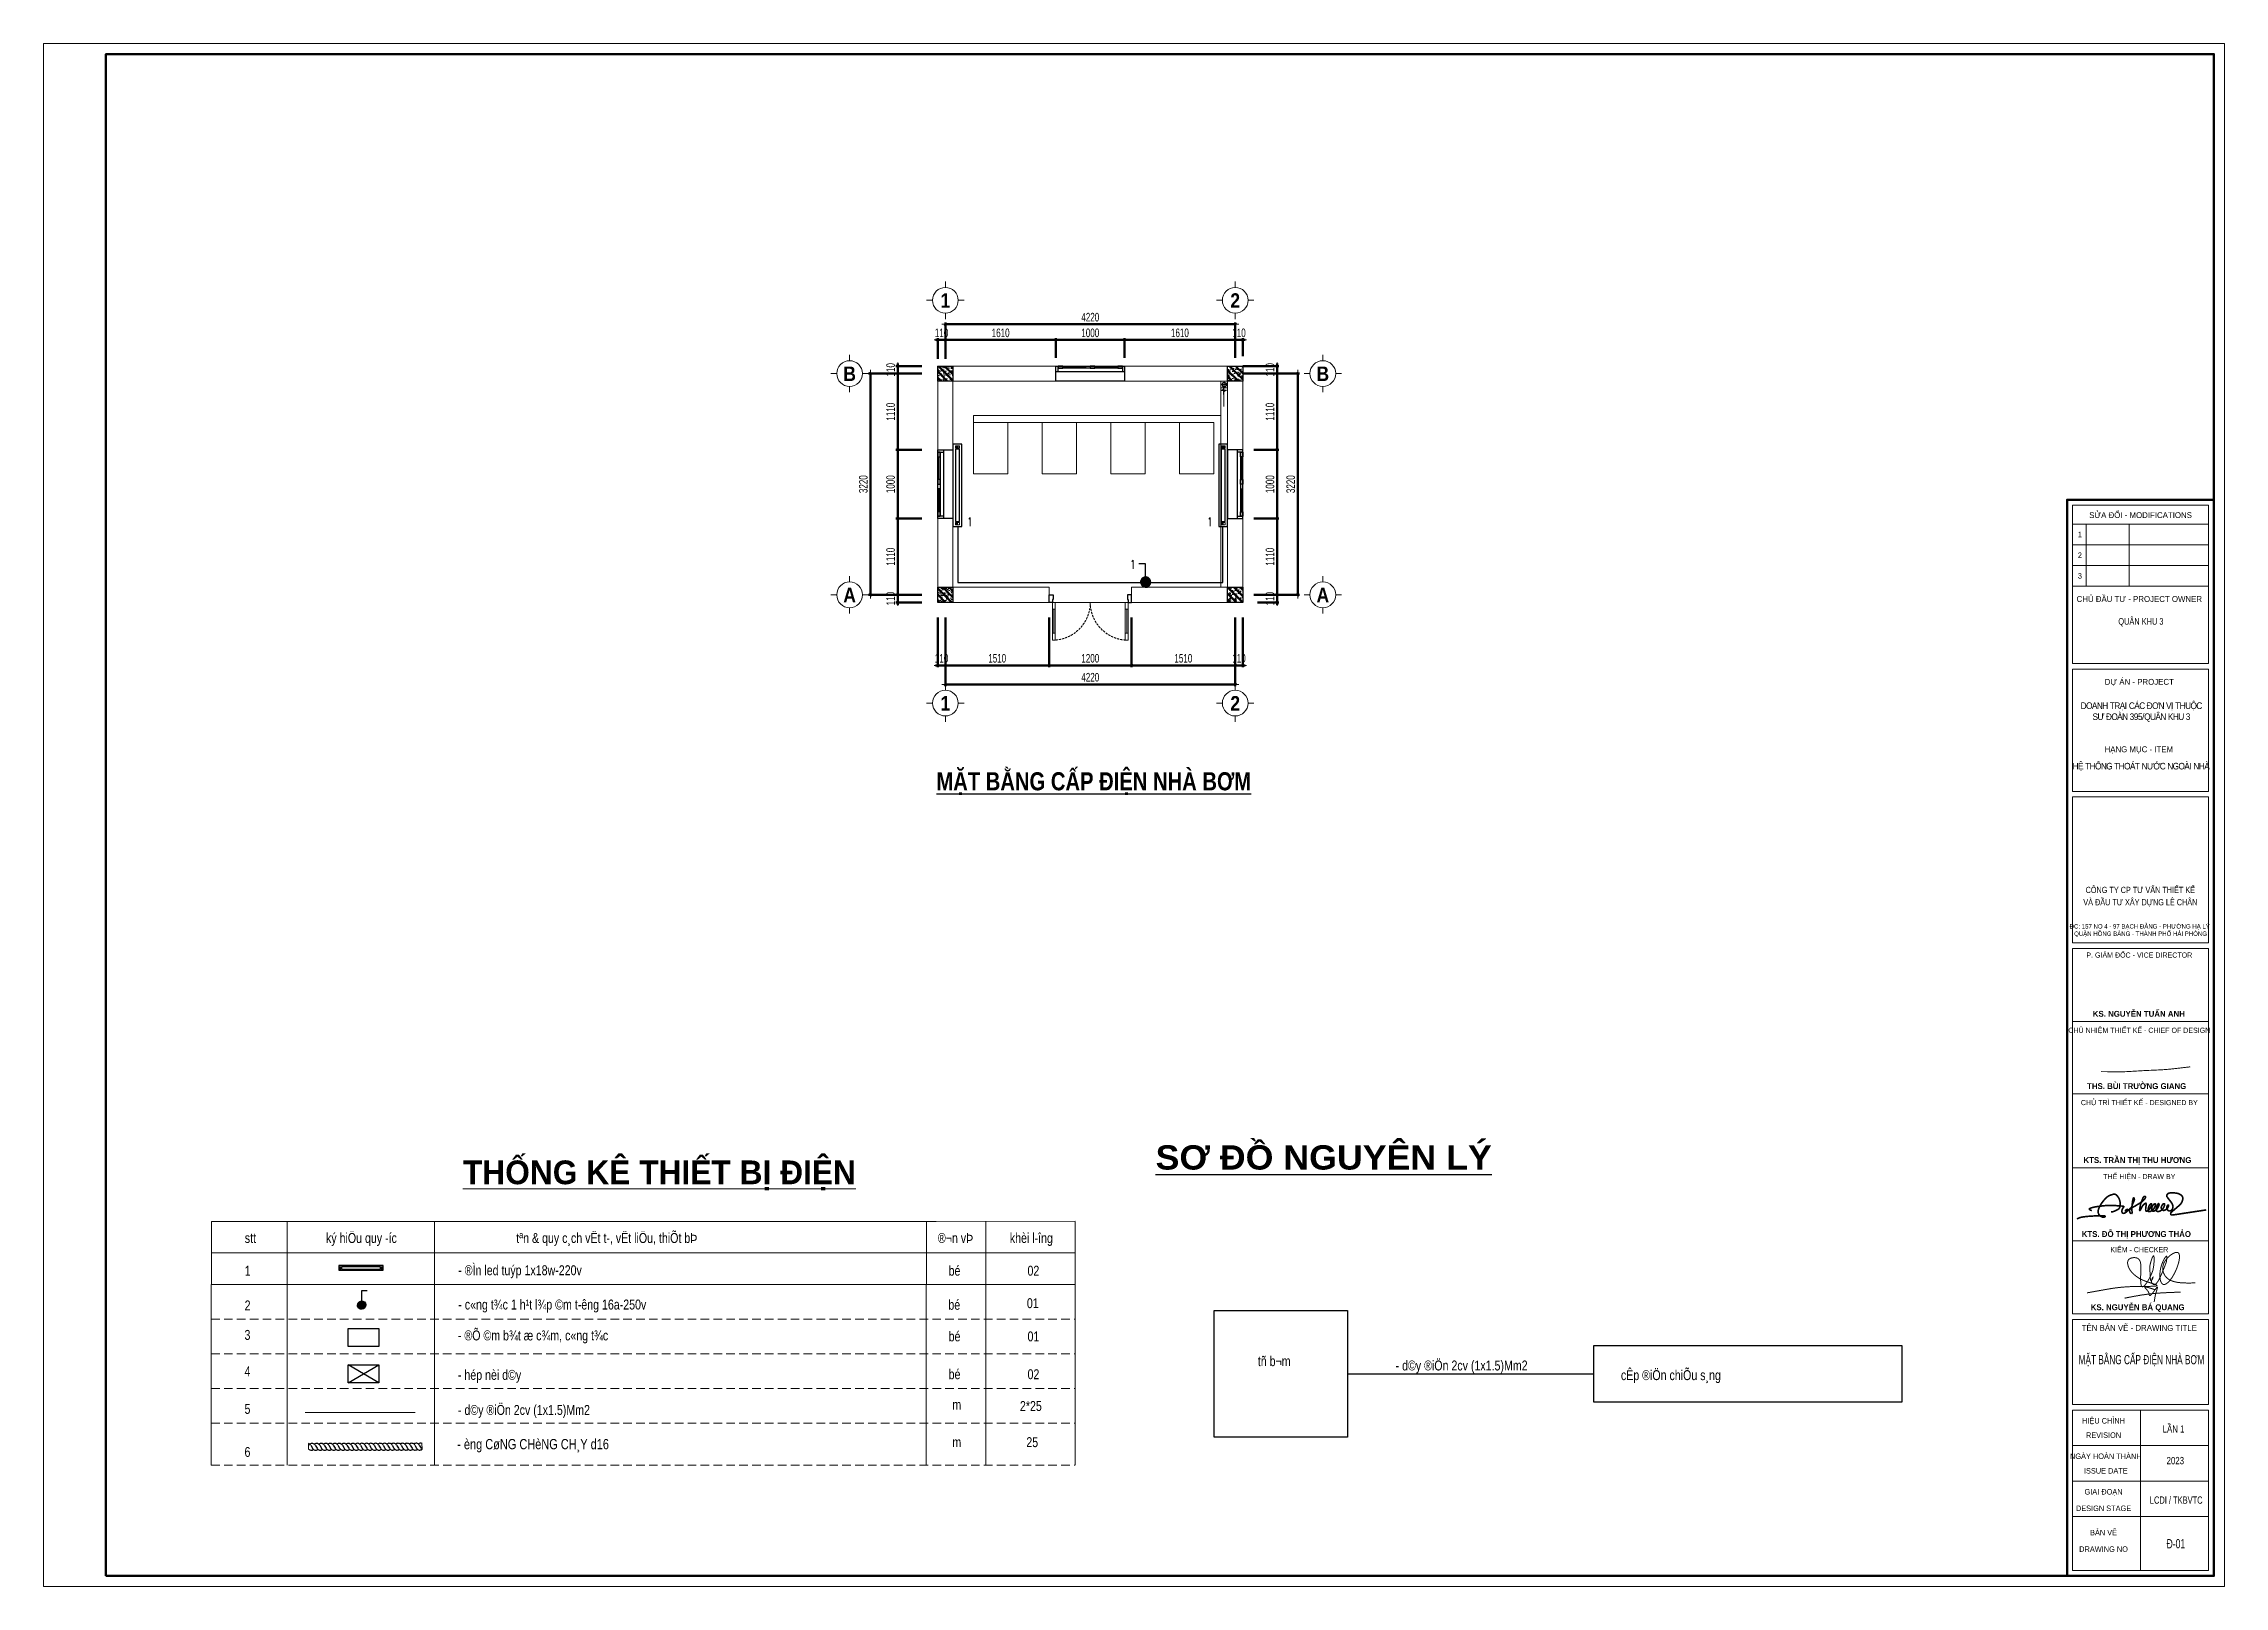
# Model space of a CAD drawing. Header units: millimetres. Extents: x 54880 to 178058, y 52937 to 130733.
# Drawn here: x 146309 to 178058, y 52937 to 75388 of the extents above; entities that cross this region are included whole.
import ezdxf
from ezdxf.enums import TextEntityAlignment as Align

# ---------------------------------------------------------------- set-up
doc = ezdxf.new("R2010")
doc.units = ezdxf.units.MM
doc.header["$LTSCALE"] = 250
doc.header["$MEASUREMENT"] = 0
doc.header["$PDMODE"] = 32
doc.linetypes.add('HIDDEN', pattern=[0.375, 0.25, -0.125])
doc.linetypes.add('HIDDEN2', pattern=[0.1875, 0.125, -0.0625])
doc.layers.get('Defpoints').update_dxf_attribs({"color": 1})
for name, color, linetype in [('(KT.DIM)', 8, 'Continuous'), ('(KT.KLPHU1)', 5, 'Continuous'), ('2', 2, 'Continuous'), ('4', 2, 'Continuous'), ('DIM', 7, 'Continuous'), ('VL', 153, 'Continuous')]:
    doc.layers.add(name, color=color, linetype=linetype)
for name, color, linetype, lineweight in [('03', 252, 'Continuous', 30), ('08. Net Text', 3, 'Continuous', 13), ('cat1', 30, 'Continuous', 50), ('DUONGDIEN', 6, 'Continuous', 15), ('EG Text2', 7, 'Continuous', 20), ('ISO', 153, 'Continuous', 13), ('Khungten_LCDI', 7, 'Continuous', 5), ('KICHTHUOC', 8, 'Continuous', 20), ('LC Dim', 8, 'Continuous', 18), ('LC Hatch', 252, 'Continuous', 9), ('LC ISO', 153, 'Continuous', 13), ('LC Net dam 1', 30, 'Continuous', 30), ('LC Net manh', 239, 'Continuous', 5), ('LC Net thay', 7, 'Continuous', 25), ('LC Text1', 3, 'Continuous', 20), ('LC Text2', 7, 'Continuous', 25), ('MANH', 35, 'HIDDEN', 5), ('NET DIEN', 220, 'Continuous', 40), ('NETMANH', 4, 'Continuous', 5), ('NETTHAY', 255, 'Continuous', 18), ('NETTHEP', 1, 'Continuous', 40), ('noithat', 125, 'Continuous', 9), ('Text', 7, 'Continuous', 20), ('thay', 9, 'Continuous', 20), ('thay1', 63, 'Continuous', 20)]:
    doc.layers.add(name, color=color, linetype=linetype, lineweight=lineweight)
doc.styles.add('AVANH-B', font='')
doc.styles.add('CHU THUONG', font='chhbg.shx', dxfattribs={"width": 0.8, "height": 220})
doc.styles.add('HOATBIF', font='hoatbif.shx', dxfattribs={"width": 0.7})
doc.styles.add('Khungten', font='', dxfattribs={"width": 0.9, "height": 5000})
doc.styles.add('LC 1', font='')
doc.styles.add('LC 3', font='vnsimli.shx', dxfattribs={"width": 0.75})
doc.styles.add('LC3', font='', dxfattribs={"width": 0.8})
doc.styles.add('T1', font='Vnsimli.shx', dxfattribs={"width": 0.8})
doc.styles.add('Text Khung Ten', font='')
doc.styles.add('Title', font='', dxfattribs={"width": 0.8})
doc.styles.add('VnAvantH', font='', dxfattribs={"width": 0.6})
doc.styles.get('AVANH-B').set_extended_font_data('.VnAvantH', bold=True)
doc.styles.get('Khungten').set_extended_font_data('.VnAvantH')
doc.styles.get('LC 1').set_extended_font_data('.VnAvantH', bold=True)
doc.styles.get('LC3').set_extended_font_data('.VnArialH', bold=True)
doc.styles.get('Text Khung Ten').set_extended_font_data('.VnAvantH')
doc.styles.get('Title').set_extended_font_data('.VnBlackH')
doc.styles.get('VnAvantH').set_extended_font_data('.VnAvantH', bold=True)
doc.dimstyles.new('1-100(1-50)', dxfattribs={"dimscale": 50, "dimtxt": 2.5, "dimasz": 0.35, "dimexe": 0.5, "dimexo": 0, "dimgap": 0.8, "dimtad": 1, "dimdec": 0, "dimzin": 0, "dimdsep": 46, "dimtxsty": 'HOATBIF', "dimblk1": 'DOT', "dimblk2": 'DOT', "dimsah": 1, "dimcen": -1, "dimdle": 1, "dimclrd": 256, "dimclre": 256, "dimclrt": 4, "dimadec": 3, "dimazin": 2, "dimtfac": 0.333333, "dimtdec": 0, "dimtix": 1, "dimtmove": 2, "dimatfit": 3, "dimldrblk": 'DOT', "dimfxl": 1, "dimtvp": 0.833333, "dimtolj": 1, "dimtzin": 0, "dimarcsym": 0})
doc.dimstyles.new('D1- 50', dxfattribs={"dimscale": 50, "dimtxt": 2.5, "dimasz": 0.8, "dimexe": 0.18, "dimexo": 0, "dimgap": 1, "dimtad": 1, "dimdec": 0, "dimzin": 0, "dimdsep": 46, "dimtxsty": 'T1', "dimblk": 'LTT1', "dimcen": 100, "dimdle": 1.5, "dimclrd": 256, "dimclre": 256, "dimclrt": 7, "dimadec": 0, "dimazin": 0, "dimtfac": 1, "dimtdec": 0, "dimtix": 1, "dimtmove": 2, "dimatfit": 3, "dimldrblk": 'LTT1', "dimfxl": 1, "dimtolj": 1, "dimtzin": 0, "dimlwd": -1, "dimlwe": -1, "dimarcsym": 0})

msp = doc.modelspace()

# ---------------------------------------------------------------- texts
at = {"layer": 'LC Text1', "color": 3, "style": 'LC 3', "width": 0.75}
for p in [(159752.8, 68365.8), (163246.6, 68365.8), (162126.5, 67745.1)]:
    msp.add_text('1', height=127, dxfattribs=at).set_placement(p)
at = {"layer": 'Text', "color": 2, "style": 'AVANH-B'}
msp.add_text('%%Uthèng kª thiÕt bÞ ®iÖn', height=345.399, dxfattribs=at).set_placement((152413.1, 58789.2))
at = {"layer": 'Text', "color": 2, "style": 'CHU THUONG', "width": 0.8}
for s, height, p in [('ký hiÖu quy \xadíc', 144.588, (150936.3, 57934.6)), ('tªn & quy c¸ch vËt t\xad, vËt liÖu, thiÕt bÞ ', 144.588, (154529.6, 57934.6)), ('stt', 144.59, (149319.8, 57934.6)), ('stt', 144.59, (149319.8, 57934.6)), ('®¬n vÞ', 144.59, (159585.7, 57934.6)), ('khèi l\xadîng', 144.59, (160689.1, 57934.6)), ('1', 144.6, (149280.4, 57457.7)), ('bé', 144.59, (159570.1, 57458.3)), ('02', 144.59, (160718.8, 57458.3)), ('2', 144.6, (149278.3, 56952.7)), ('bé', 144.59, (159567, 56962.6)), ('01', 144.59, (160710.1, 56985.8)), ('bé', 144.59, (159570.7, 56502.7)), ('01', 144.59, (160719.4, 56502.7)), ('bé', 144.59, (159570.9, 55951.7)), ('02', 144.59, (160719.6, 55951.7)), ('m', 144.6, (159603.7, 55509, 0)), ('2*25', 144.59, (160682, 55489.5)), ('m', 144.6, (159603.4, 54963.4, 0)), ('25', 144.59, (160702, 54963.4, 0))]:
    msp.add_text(s, height=height, dxfattribs=at).set_placement(p, align=Align.CENTER)
for s, height, p in [('- ®Ìn led tuýp 1x18w-220v', 144.588, (152345.3, 57465)), ('- c«ng t¾c 1 h¹t l¾p ©m t\xadêng 16a-250v', 144.588, (152346.8, 56966)), ('- ®Õ ©m b¾t æ c¾m, c«ng t¾c', 144.588, (152340.5, 56516.4)), ('tñ b¬m', 144.59, (163986.3, 56142.2)), ('- d©y ®iÖn 2cv (1x1.5)Mm2', 144.588, (165992.4, 56078.9)), ('- hép nèi d©y', 144.588, (152340.5, 55942.2)), ('cÊp ®iÖn chiÕu s¸ng ', 144.588, (169272.5, 55938.4)), ('- d©y ®iÖn 2cv (1x1.5)Mm2', 144.588, (152341.4, 55432)), ('- èng CøNG CHèNG CH¸Y d16', 149.22, (152330.8, 54932.2, 0))]:
    msp.add_text(s, height=height, dxfattribs=at).set_placement(p)
at = {"layer": 'Text', "color": 2, "linetype": 'ByBlock', "style": 'CHU THUONG', "width": 0.8}
for s, p in [('3', (149276.5, 56524)), ('4', (149276.7, 55992.6)), ('5', (149276.7, 55446.9)), ('6', (149276.7, 54821.1))]:
    msp.add_text(s, height=144.6, dxfattribs=at).set_placement(p, align=Align.CENTER)

# ---------------------------------------------------------------- blocks, each defined once
blk = doc.blocks.new('TIEUDE1')
at = {"layer": 'LC Text2', "color": 7, "style": 'LC 1'}
blk.add_attdef('TIªU§Ò', text='', height=5, dxfattribs=at).set_placement((0, 0), align=Align.BOTTOM_CENTER)
blk.add_attdef('TL', text='', height=3, dxfattribs=at).set_placement((0, -2), align=Align.TOP_CENTER)
blk = doc.blocks.new('Mr. Giang')
at = {"layer": 'LC ISO', "const_width": 50}
blk.add_lwpolyline([(138, -164), (149, -174), (155, -177), (164, -181), (175, -184), (186, -185), (197, -185), (206, -185), (221, -185), (232, -185), (244, -185), (255, -185), (267, -185), (278, -185), (290, -185), (301, -185), (313, -185), (324, -185), (335, -185), (346, -186), (358, -186), (369, -186), (380, -186), (391, -186), (402, -186), (413, -187), (424, -187), (435, -187), (446, -187), (457, -187), (468, -187), (479, -188), (490, -188), (501, -188), (512, -188), (523, -189), (534, -189), (544, -189), (555, -189), (566, -190), (577, -190), (588, -190), (598, -190), (609, -191), (620, -191), (630, -191), (641, -191), (652, -192), (662, -192), (673, -192), (684, -192), (694, -193), (705, -193), (715, -193), (726, -193), (736, -194), (747, -194), (758, -194), (768, -194), (779, -194), (789, -195), (800, -195), (810, -195), (821, -195), (831, -195), (842, -196), (852, -196), (863, -196), (874, -196), (884, -196), (895, -196), (905, -196), (916, -197), (926, -197), (937, -197), (947, -197), (958, -197), (968, -197), (979, -197), (990, -197), (998, -197), (1011, -197), (1021, -197), (1032, -197), (1043, -197), (1053, -197), (1064, -197), (1075, -197), (1085, -197), (1096, -197), (1107, -196), (1117, -196), (1128, -196), (1139, -196), (1149, -196), (1160, -196), (1171, -195), (1182, -195), (1192, -195), (1203, -195), (1214, -195), (1224, -194), (1235, -194), (1246, -194), (1257, -194), (1268, -193), (1278, -193), (1289, -193), (1300, -192), (1311, -192), (1322, -192), (1332, -191), (1343, -191), (1354, -191), (1365, -190), (1376, -190), (1386, -189), (1397, -189), (1408, -189), (1419, -188), (1430, -188), (1441, -187), (1452, -187), (1462, -186), (1473, -186), (1484, -185), (1495, -185), (1506, -184), (1517, -184), (1528, -183), (1539, -183), (1549, -182), (1560, -182), (1571, -181), (1582, -181), (1593, -180), (1604, -180), (1615, -179), (1626, -179), (1637, -178), (1648, -177), (1658, -177), (1669, -176), (1680, -176), (1691, -175), (1702, -174), (1713, -174), (1724, -173), (1735, -173), (1746, -172), (1757, -171), (1768, -171), (1778, -170), (1789, -169), (1800, -169), (1811, -168), (1822, -168), (1833, -167), (1844, -166), (1855, -166), (1866, -165), (1877, -164), (1888, -164), (1898, -163), (1909, -162), (1920, -162), (1931, -161), (1942, -160), (1953, -160), (1964, -159), (1975, -158), (1986, -158), (1996, -157), (2007, -156), (2018, -155), (2029, -155), (2040, -154), (2051, -153), (2062, -153), (2069, -152), (2083, -151), (2094, -151), (2105, -150), (2116, -149), (2127, -149), (2138, -148), (2149, -147), (2159, -147), (2170, -146), (2181, -145), (2192, -145), (2203, -144), (2214, -143), (2224, -143), (2235, -142), (2246, -141), (2257, -141), (2268, -140), (2278, -139), (2289, -139), (2300, -138), (2311, -137), (2322, -137), (2333, -136), (2343, -135), (2354, -135), (2365, -134), (2376, -134), (2387, -133), (2397, -132), (2408, -132), (2419, -131), (2430, -130), (2441, -130), (2451, -129), (2462, -129), (2473, -128), (2487, -127), (2495, -127), (2505, -126), (2516, -126), (2527, -125), (2538, -125), (2549, -124), (2560, -124), (2570, -123), (2581, -123), (2592, -122), (2603, -122), (2614, -121), (2624, -121), (2635, -120), (2646, -120), (2657, -119), (2668, -119), (2679, -118), (2689, -118), (2700, -117), (2711, -117), (2722, -116), (2733, -116), (2744, -115), (2754, -115), (2765, -114), (2776, -114), (2787, -113), (2798, -113), (2809, -112), (2819, -112), (2830, -111), (2841, -111), (2852, -111), (2863, -110), (2874, -110), (2884, -109), (2895, -109), (2906, -108), (2917, -108), (2928, -107), (2939, -107), (2949, -106), (2960, -106), (2971, -106), (2982, -105), (2993, -105), (3004, -104), (3014, -104), (3025, -103), (3036, -103), (3047, -102), (3058, -102), (3069, -101), (3079, -101), (3090, -100), (3101, -100), (3112, -99), (3123, -99), (3134, -98), (3144, -98), (3155, -97), (3166, -97), (3177, -96), (3188, -96), (3199, -95), (3209, -95), (3220, -94), (3231, -94), (3242, -93), (3253, -93), (3264, -92), (3274, -92), (3285, -91), (3296, -91), (3307, -90), (3318, -89), (3329, -89), (3339, -88), (3350, -88), (3361, -87), (3372, -86), (3383, -86), (3394, -85), (3404, -85), (3415, -84), (3426, -83), (3437, -83), (3448, -82), (3458, -81), (3469, -81), (3480, -80), (3491, -79), (3502, -79), (3513, -78), (3523, -77), (3534, -76), (3545, -76), (3556, -75), (3567, -74), (3577, -73), (3588, -73), (3599, -72), (3610, -71), (3621, -70), (3632, -69), (3642, -69), (3651, -68), (3664, -67), (3675, -66), (3686, -65), (3696, -64), (3707, -63), (3718, -62), (3729, -62), (3740, -61), (3750, -60), (3761, -59), (3772, -58), (3783, -57), (3794, -56), (3804, -55), (3815, -54), (3826, -53), (3837, -52), (3848, -51), (3858, -50), (3869, -49), (3880, -48), (3891, -47), (3902, -46), (3912, -45), (3923, -44), (3934, -43), (3945, -41), (3955, -40), (3966, -39), (3977, -38), (3988, -37), (3999, -36), (4009, -35), (4020, -34), (4031, -33), (4042, -31), (4053, -30), (4063, -29), (4074, -28), (4085, -27), (4096, -26), (4106, -24), (4117, -23), (4128, -22), (4139, -21), (4150, -20), (4160, -19), (4171, -17), (4182, -16), (4193, -15), (4203, -14), (4214, -12), (4225, -11), (4236, -10), (4247, -9), (4257, -8), (4268, -6), (4279, -5), (4290, -4), (4300, -3), (4311, -1), (4322, 0), (4333, 1), (4343, 2), (4354, 4), (4365, 5), (4376, 6), (4387, 7), (4397, 9), (4408, 10), (4419, 11), (4430, 12), (4440, 14), (4451, 15), (4462, 16), (4473, 17), (4483, 19), (4494, 20), (4505, 21), (4516, 22), (4527, 24), (4537, 25), (4548, 26), (4559, 27), (4570, 29), (4580, 30), (4591, 31), (4602, 32), (4613, 34), (4623, 35), (4634, 36), (4645, 37), (4656, 39), (4667, 40), (4677, 41), (4688, 42), (4699, 44), (4710, 45), (4720, 46), (4731, 47), (4742, 49), (4753, 50), (4764, 51), (4774, 52), (4785, 53), (4796, 55), (4807, 56), (4817, 57), (4828, 58), (4839, 60), (4850, 61), (4860, 62), (4871, 63), (4882, 65), (4893, 66), (4904, 67), (4914, 68), (4925, 69), (4936, 71), (4947, 72), (4957, 73), (4968, 74), (4979, 76), (4990, 77)], dxfattribs=at)
blk = doc.blocks.new('NGUYEN BA QUANG')
at = {"layer": 'LC ISO', "const_width": 54}
for points in [[(-3416, -557, -0.0010233), (-2231, -345, -0.0083849), (-1869, -289, -0.0261139), (-905, -212, -0.0071659), (-491, -205, 0.0017735), (-49, -203, 0.0097361), (200, -197, 0.025773), (331, -186, 0.0544649), (383, -173, 0.09183), (397, -166, 0.3862622), (399, -152, 0.1297931), (379, -135, 0.0368009), (321, -108, 0.0161279), (184, -59, -0.0067357), (-183, 62, -0.0239236), (-416, 154, -0.0467855), (-684, 310, -0.0415094), (-918, 503, -0.092678), (-1136, 813, -0.0777785), (-1199, 1035, -0.0701065), (-1196, 1141, -0.2015724), (-1106, 1286, -0.0918868), (-982, 1343, -0.1188506), (-732, 1351, -0.227561), (-543, 1208, -0.0557164), (-508, 1121, -0.0357413), (-487, 1019, -0.0227565), (-478, 904, -0.0186777), (-477, 714, 0.0053615), (-493, 294, 0.0225006), (-487, 25, 0.0249561), (-474, -85, 0.051878), (-451, -169, 0.0840037), (-427, -209, 0.302699), (-372, -224, 0.0910284), (-331, -204, 0.0457694), (-285, -164, 0.0314074), (-218, -87, 0.0264732), (-114, 66, 0.0388783), (124, 530, 0.0633875), (207, 831, 0.0303767), (243, 1236, 0.019395), (241, 1350, 0.050857), (231, 1429, 0.0892589), (221, 1451, 0.4461927), (202, 1454, 0.0896702), (185, 1438, 0.0483152), (156, 1388, 0.0245678), (114, 1288, 0.037087), (24, 971, 0.0681105), (7, 722, 0.0074038), (19, 571, -0.0098205), (27, 442, 0.0137748), (38, 214, 0.0239914), (46, 154, 0.0686415), (58, 113, 0.1684949), (71, 99, 0.190472), (82, 99, 0.1357526), (102, 116, 0.0425465), (133, 165, 0.0372468), (185, 280, 0.0834618), (192, 310, 0.7523962), (189, 311, 0.0771033), (170, 286, 0.0677775), (106, 135, 0.0796422), (97, 52, 0.0761501), (107, 12, 0.0908181), (168, -77, 0.1629919), (233, -111, 0.1345346), (287, -101, 0.0461347), (315, -85, 0.0588999), (372, -33, 0.0334464), (431, 44, 0.0204929), (492, 142, 0.0189308), (584, 325, 0.0123147), (712, 617, 0.006262), (906, 1114)], [(906, 1114, 0.0068212), (929, 1272, 0.0117745), (937, 1340, 0.0262664), (938, 1394, 0.0521035), (935, 1423, 0.0767832), (930, 1436, 0.1639711), (923, 1442, 0.1700422), (914, 1442, 0.0804787), (902, 1436, 0.05585), (881, 1417, 0.0310563), (847, 1375, 0.0252032), (791, 1286, 0.116129), (556, 476, 0.0619741), (575, 166, 0.0453647), (610, 47, 0.0706763), (660, -41, 0.0914148), (710, -86, 0.1469051), (783, -104, 0.0684475), (833, -95, 0.0496358), (885, -72, 0.0539859), (978, -6, 0.0292093), (1056, 69, 0.0213044), (1134, 162, 0.0254909), (1250, 329, 0.0688733), (1561, 1027, 0.0177299), (1596, 1171, 0.0376973), (1624, 1368, 0.0290371), (1623, 1453, 0.0428799), (1613, 1525, 0.0667264), (1590, 1583, 0.1004946), (1556, 1623, 0.1118715), (1508, 1644, 0.0546311), (1469, 1647, 0.0411791), (1426, 1643, 0.04561), (1355, 1623, 0.0496701), (1225, 1558, 0.1094288), (829, 1164, 0.0504697), (753, 1012, 0.3681263), (1079, 156, 0.0406548), (1223, 90, 0.031441), (1383, 42, 0.0235031), (1557, 9, 0.0170839), (1742, -10, 0.0119355), (1936, -19, 0.0091334), (2206, -21, 0.0029154), (2480, -16)], [(-1368, -847, -0.0040515), (-800, -737, -0.0263843), (342, -582, -0.0063389), (726, -556, -0.0042152), (1111, -537, -0.0026292), (1689, -517)], [(274, -380, 0.0025836), (99, -322, 0.0048292), (-9, -289, 0.0095493), (-104, -262, 0.0201896), (-180, -245, 0.0203908), (-210, -242, 0.0377921), (-233, -241, 0.0838906), (-249, -244, 0.1298664), (-256, -250, 0.1706473), (-258, -257, 0.0741418), (-257, -264, 0.0433302), (-253, -271, 0.0389821), (-240, -290, 0.0183814), (-209, -327, -0.0061446), (-155, -388, -0.0171614), (-112, -442, -0.0291793), (-72, -502, -0.0562767), (-39, -577, -0.0254161), (-31, -610, -0.0032474), (-24, -652, 0.0333155), (-18, -677, 0.0556315), (-12, -689, 0.0875211), (-5, -698, 0.1582798), (8, -703, 0.0777698), (18, -702, 0.0514953), (30, -698, 0.0483803), (50, -685, 0.02792), (72, -667, 0.0212153), (104, -635, 0.0127575), (138, -596, 0.0113536), (192, -528, 0.0059453), (265, -430, -0.0079036), (360, -301, -0.0114833), (384, -270, -0.0278225), (404, -249, -0.066961), (415, -240, -0.1235452), (420, -238, -0.2485841), (424, -240, -0.1208396), (426, -246, -0.0645966), (426, -260, -0.0270083), (421, -289, -0.0113062), (411, -326, -0.0070848), (384, -419, 0.0077733), (340, -569, 0.0316199), (266, -923, 0.0047948), (248, -1055)]]:
    blk.add_lwpolyline(points, format="xyb", dxfattribs=at)
blk = doc.blocks.new('CK THAO')
at = {"layer": 'LC ISO', "const_width": 60}
for points in [[(21873, -82516), (21924, -82491), (21950, -82481), (21969, -82474), (21981, -82470), (21991, -82467), (22001, -82464), (22014, -82461), (22025, -82458), (22037, -82455), (22057, -82451), (22068, -82449), (22080, -82446), (22097, -82444), (22129, -82439), (22159, -82435), (22189, -82431), (22205, -82429), (22225, -82427), (22244, -82425), (22262, -82424), (22280, -82422), (22304, -82420), (22336, -82418), (22363, -82416), (22376, -82415), (22394, -82414), (22448, -82411), (22470, -82409), (22494, -82408), (22518, -82406), (22535, -82405), (22561, -82404), (22595, -82402), (22630, -82401), (22651, -82400), (22666, -82399), (22681, -82399), (22688, -82398), (22696, -82398), (22704, -82398), (22709, -82398), (22715, -82397), (22721, -82397), (22729, -82397), (22736, -82397), (22743, -82397), (22749, -82397), (22755, -82397), (22768, -82397), (22776, -82396), (22788, -82396), (22796, -82396), (22808, -82396), (22817, -82396), (22822, -82396), (22831, -82396), (22831, -82396), (22843, -82397), (22860, -82399), (22875, -82401), (22885, -82403), (22888, -82404), (22889, -82405), (22889, -82405), (22892, -82406), (22893, -82407), (22895, -82408), (22897, -82409), (22899, -82410), (22900, -82411), (22902, -82412), (22902, -82412), (22903, -82413), (22903, -82413), (22905, -82415), (22906, -82417), (22907, -82418), (22908, -82420), (22910, -82422), (22910, -82422), (22910, -82424), (22911, -82426), (22912, -82426), (22912, -82427), (22912, -82428), (22912, -82428), (22912, -82428), (22912, -82428), (22912, -82429), (22912, -82430), (22912, -82431), (22912, -82432), (22912, -82433), (22912, -82434), (22912, -82434), (22911, -82435), (22911, -82435), (22911, -82436), (22910, -82437), (22910, -82438), (22910, -82438), (22909, -82439), (22908, -82439), (22908, -82440), (22907, -82440), (22907, -82441), (22906, -82441), (22906, -82441), (22905, -82442), (22904, -82442), (22904, -82443), (22903, -82443), (22903, -82443), (22902, -82444), (22900, -82444), (22899, -82445), (22898, -82445), (22896, -82446), (22892, -82447), (22887, -82449), (22882, -82450), (22873, -82451), (22868, -82452), (22860, -82453), (22855, -82453), (22848, -82453), (22835, -82453), (22823, -82451), (22809, -82448), (22799, -82445), (22785, -82439), (22776, -82434), (22768, -82430), (22755, -82423), (22743, -82415), (22731, -82406), (22721, -82397), (22703, -82379), (22695, -82369), (22680, -82346), (22670, -82324), (22663, -82303), (22659, -82280), (22659, -82280), (22657, -82245), (22658, -82222), (22662, -82195), (22670, -82159), (22679, -82133), (22693, -82098), (22717, -82048), (22728, -82027), (22764, -81967), (22796, -81921), (22796, -81921), (22828, -81879), (22852, -81849), (22866, -81831), (22866, -81831), (22886, -81808), (22886, -81808), (22906, -81785), (22906, -81785), (22924, -81765), (22924, -81765), (22943, -81746), (22954, -81735), (22968, -81723), (22980, -81713), (22992, -81703), (23007, -81692), (23019, -81684), (23033, -81675), (23047, -81667), (23068, -81656), (23085, -81648), (23105, -81640), (23127, -81632), (23144, -81626), (23161, -81621), (23174, -81617), (23188, -81613), (23204, -81609), (23222, -81604), (23232, -81602), (23239, -81602), (23239, -81602), (23240, -81601), (23242, -81601), (23243, -81601), (23245, -81601), (23246, -81601), (23247, -81601), (23249, -81601), (23250, -81600), (23250, -81600), (23251, -81600), (23251, -81600), (23255, -81600), (23258, -81600), (23263, -81600), (23264, -81601), (23264, -81601), (23268, -81601), (23277, -81602), (23286, -81604), (23310, -81616), (23317, -81621), (23326, -81629), (23336, -81638), (23344, -81647), (23351, -81653), (23358, -81662), (23375, -81681), (23383, -81692), (23393, -81706), (23401, -81717), (23417, -81744), (23426, -81760), (23440, -81790), (23448, -81811), (23456, -81838), (23456, -81838), (23467, -81893), (23472, -81943), (23472, -81958), (23472, -81982), (23471, -81997), (23469, -82024), (23468, -82035), (23465, -82053), (23465, -82053), (23459, -82078), (23459, -82078), (23451, -82101), (23424, -82139), (23401, -82158), (23372, -82176), (23348, -82189), (23348, -82189), (23295, -82214), (23256, -82231), (23196, -82252), (23154, -82259), (23134, -82259)], [(23724, -82236), (23724, -82236), (23715, -82244), (23708, -82251), (23693, -82264), (23693, -82264), (23683, -82272), (23670, -82282), (23657, -82291), (23639, -82301), (23625, -82306), (23614, -82309), (23602, -82311), (23591, -82311), (23552, -82299), (23540, -82271), (23537, -82256), (23536, -82244), (23536, -82228), (23537, -82214), (23538, -82205), (23540, -82192), (23543, -82178), (23549, -82162), (23556, -82147), (23564, -82134), (23570, -82123), (23578, -82113), (23587, -82099), (23594, -82089), (23599, -82081), (23605, -82071), (23606, -82061), (23581, -82046), (23556, -82043), (23531, -82040), (23512, -82039), (23468, -82035), (23436, -82033), (23416, -82031), (23377, -82029), (23357, -82028), (23327, -82026), (23300, -82024), (23271, -82023), (23239, -82022), (23205, -82020), (23169, -82019), (23145, -82019), (23117, -82019), (23102, -82019), (23073, -82019), (23043, -82019), (23009, -82020), (22984, -82021), (22949, -82023), (22904, -82026), (22885, -82028), (22841, -82032), (22799, -82037), (22739, -82045), (22685, -82052), (22637, -82058), (22612, -82062), (22580, -82067), (22561, -82070), (22534, -82075), (22502, -82082), (22465, -82090), (22437, -82098), (22403, -82108), (22388, -82113), (22377, -82117), (22365, -82121), (22344, -82130), (22335, -82135), (22330, -82150), (22343, -82173), (22370, -82190), (22420, -82212)], [(23715, -82171), (23708, -82174), (23697, -82178), (23690, -82182), (23675, -82193), (23667, -82205), (23665, -82209), (23663, -82215), (23662, -82217), (23662, -82217), (23662, -82219), (23664, -82223), (23679, -82225), (23691, -82223)], [(23691, -82223), (23694, -82223), (23710, -82220), (23748, -82211), (23772, -82203), (23793, -82193), (23820, -82177), (23831, -82169), (23831, -82169), (23846, -82155)], [(23720, -82240), (23729, -82232), (23732, -82229), (23737, -82224), (23741, -82219), (23744, -82216), (23746, -82212), (23751, -82204), (23753, -82198), (23755, -82189), (23755, -82184), (23755, -82180), (23755, -82176), (23754, -82171), (23753, -82168), (23751, -82165), (23748, -82162), (23742, -82161), (23737, -82163), (23733, -82164), (23727, -82166), (23720, -82169), (23715, -82171)], [(23890, -82320), (23884, -82319), (23877, -82318), (23872, -82316), (23866, -82313), (23859, -82309), (23855, -82306), (23849, -82301), (23843, -82295), (23843, -82295), (23834, -82279), (23829, -82268), (23824, -82249), (23821, -82236), (23818, -82224), (23815, -82209), (23813, -82191), (23813, -82181), (23816, -82163), (23828, -82139), (23842, -82126), (23883, -82102), (23918, -82088), (23936, -82081)], [(23847, -82156), (23863, -82135), (23876, -82115), (23885, -82099), (23894, -82078), (23903, -82054), (23912, -82028), (23924, -81993), (23932, -81969), (23947, -81931), (23960, -81903), (23972, -81880), (23981, -81861), (23991, -81834), (23997, -81804), (23994, -81775), (23992, -81768), (23991, -81766), (23990, -81762), (23989, -81758), (23987, -81755), (23986, -81753), (23985, -81751), (23984, -81748), (23982, -81745), (23980, -81742), (23978, -81740), (23976, -81739), (23974, -81739), (23968, -81740), (23959, -81746), (23958, -81748), (23957, -81751), (23956, -81753), (23955, -81757), (23955, -81760), (23954, -81764), (23952, -81774), (23949, -81785), (23946, -81796), (23946, -81796), (23943, -81809), (23943, -81809), (23938, -81826), (23938, -81826), (23937, -81832), (23935, -81838), (23933, -81847), (23933, -81847), (23931, -81858)], [(23931, -81858), (23931, -81858), (23927, -81881), (23925, -81896), (23922, -81922), (23921, -81938), (23917, -81976), (23898, -82129), (23899, -82155), (23902, -82185), (23907, -82219), (23907, -82219), (23910, -82248), (23911, -82271), (23911, -82289), (23910, -82293), (23910, -82297), (23909, -82300), (23908, -82302), (23908, -82302), (23907, -82305), (23906, -82307), (23906, -82307), (23905, -82310), (23903, -82313), (23899, -82317), (23898, -82318), (23896, -82318), (23896, -82318), (23895, -82319), (23891, -82319), (23890, -82320)], [(23936, -82081), (23964, -82069), (23984, -82059), (24000, -82051), (24021, -82040), (24041, -82028), (24067, -82013), (24085, -82002), (24116, -81982), (24137, -81969), (24159, -81956), (24185, -81940), (24207, -81927), (24251, -81900), (24282, -81876), (24308, -81852), (24333, -81826), (24355, -81803)], [(24344, -81697), (24337, -81703), (24328, -81714), (24313, -81740), (24306, -81758), (24299, -81776), (24290, -81802), (24282, -81822), (24282, -81822), (24264, -81865), (24230, -81962), (24221, -81997), (24217, -82020), (24200, -82109), (24194, -82146), (24193, -82161), (24191, -82172), (24191, -82182), (24191, -82190), (24192, -82198), (24192, -82198), (24195, -82204), (24199, -82204), (24204, -82202), (24210, -82193), (24215, -82188), (24217, -82184), (24220, -82180), (24223, -82176), (24225, -82172), (24228, -82168), (24230, -82165), (24232, -82161), (24234, -82158), (24236, -82154), (24238, -82151)], [(24238, -82151), (24247, -82135), (24253, -82123), (24262, -82106), (24269, -82090), (24276, -82077), (24282, -82066), (24292, -82047), (24299, -82036), (24308, -82022), (24321, -82006), (24331, -81996), (24344, -81984), (24354, -81975), (24368, -81964), (24370, -81962), (24371, -81961), (24374, -81959), (24377, -81957), (24393, -81946), (24403, -81941), (24405, -81940), (24405, -81940), (24407, -81939), (24407, -81939), (24411, -81938), (24411, -81938), (24416, -81937), (24417, -81936), (24420, -81937), (24422, -81937), (24424, -81938), (24426, -81939), (24428, -81940), (24430, -81944), (24431, -81947), (24433, -81952), (24434, -81955), (24434, -81959), (24435, -81963)], [(24355, -81803), (24377, -81780), (24398, -81753), (24411, -81724), (24410, -81700), (24403, -81690), (24403, -81690), (24396, -81685), (24384, -81683), (24374, -81684), (24364, -81686), (24352, -81692), (24344, -81697), (24337, -81703)], [(24435, -81963), (24435, -81969), (24435, -81976), (24435, -81986), (24434, -81998), (24433, -82006), (24416, -82121), (24413, -82183), (24418, -82206)], [(24415, -82197), (24422, -82214), (24427, -82222), (24433, -82228), (24442, -82231), (24450, -82231), (24457, -82229), (24467, -82226), (24474, -82222), (24489, -82213), (24499, -82206), (24499, -82206), (24520, -82190), (24536, -82177), (24556, -82158), (24566, -82143), (24575, -82128), (24583, -82113), (24592, -82096), (24601, -82080), (24609, -82063), (24617, -82045), (24623, -82025), (24628, -82006), (24631, -81981), (24629, -81961), (24627, -81957), (24627, -81957), (24627, -81957), (24623, -81954), (24620, -81953), (24616, -81954), (24611, -81957), (24606, -81960), (24600, -81964), (24595, -81969), (24589, -81974), (24582, -81981), (24577, -81987), (24566, -81999), (24558, -82009), (24548, -82025), (24539, -82044), (24531, -82064), (24524, -82087), (24518, -82107), (24513, -82128), (24509, -82148), (24507, -82167), (24508, -82199), (24510, -82221), (24518, -82239), (24529, -82246), (24539, -82248), (24552, -82248), (24564, -82246), (24592, -82239), (24627, -82218), (24654, -82200), (24654, -82200), (24683, -82176), (24703, -82156), (24722, -82131), (24733, -82114), (24746, -82090), (24758, -82063), (24767, -82036), (24773, -82009), (24777, -81983), (24773, -81963), (24764, -81956), (24746, -81960), (24729, -81968), (24712, -81980), (24687, -82007), (24676, -82027), (24663, -82053), (24653, -82076), (24646, -82098), (24642, -82129), (24642, -82153), (24644, -82168), (24646, -82182), (24652, -82201), (24663, -82222), (24678, -82229), (24697, -82231), (24715, -82229), (24736, -82222), (24753, -82213)], [(24753, -82213), (24766, -82205), (24778, -82196), (24788, -82188), (24799, -82180), (24808, -82172), (24825, -82156), (24841, -82138), (24854, -82122), (24863, -82108), (24872, -82093), (24879, -82077), (24886, -82061), (24893, -82043), (24899, -82029), (24909, -82001), (24909, -81980), (24908, -81971), (24906, -81962), (24903, -81956), (24899, -81951), (24896, -81950), (24892, -81950), (24890, -81951), (24886, -81953), (24883, -81956), (24878, -81960), (24873, -81965), (24869, -81970), (24866, -81974), (24850, -82004)], [(24863, -81978), (24863, -81978), (24845, -82005), (24837, -82020), (24828, -82043), (24820, -82067), (24813, -82093), (24809, -82111), (24805, -82140), (24804, -82175), (24812, -82210), (24820, -82221), (24831, -82230), (24842, -82237), (24856, -82241), (24867, -82242)], [(24867, -82242), (24888, -82241), (24906, -82238), (24925, -82233), (24937, -82229), (24964, -82217), (24995, -82197), (25013, -82183), (25042, -82152), (25068, -82112), (25084, -82083), (25096, -82056), (25104, -82034), (25110, -82015), (25115, -81988), (25114, -81970), (25110, -81961), (25107, -81959), (25100, -81956), (25095, -81955), (25089, -81954), (25081, -81955), (25073, -81957), (25065, -81960), (25059, -81964), (25054, -81969), (25049, -81973), (25045, -81979)], [(25047, -81976), (25037, -81989), (25027, -82002), (25016, -82020), (25005, -82040), (24999, -82053), (24993, -82076), (24991, -82102), (24993, -82120), (24998, -82138)], [(24998, -82138), (24998, -82138), (25004, -82151), (25012, -82162), (25019, -82172), (25030, -82182), (25038, -82189), (25050, -82196), (25064, -82200), (25082, -82201), (25098, -82200), (25125, -82191), (25173, -82163), (25218, -82121), (25240, -82089), (25249, -82071), (25259, -82048), (25264, -82034), (25265, -82023), (25264, -82015), (25261, -82010), (25258, -82007), (25255, -82005), (25252, -82002), (25249, -82001), (25247, -82001), (25241, -82001), (25238, -82003), (25233, -82007), (25229, -82010), (25226, -82014), (25222, -82021)], [(25205, -81700), (25201, -81692), (25196, -81679), (25194, -81670), (25193, -81661), (25193, -81652), (25195, -81642), (25199, -81632), (25203, -81623), (25206, -81617), (25212, -81609), (25217, -81603), (25224, -81596), (25234, -81587), (25242, -81581), (25251, -81576)], [(25195, -82090), (25195, -82102), (25195, -82116), (25199, -82138), (25204, -82154), (25211, -82168), (25218, -82179), (25233, -82195), (25250, -82210), (25268, -82219), (25287, -82224), (25305, -82224), (25329, -82219), (25349, -82210), (25372, -82194), (25389, -82176), (25404, -82152), (25412, -82133), (25420, -82102), (25426, -82056), (25406, -81983), (25373, -81921), (25319, -81850), (25273, -81792), (25233, -81740), (25205, -81700)], [(25224, -82017), (25215, -82031), (25209, -82043), (25203, -82057), (25198, -82075), (25195, -82090)], [(25242, -81581), (25260, -81571), (25284, -81562), (25309, -81557), (25341, -81554), (25378, -81554), (25412, -81554), (25450, -81555)], [(25450, -81555), (25511, -81558), (25568, -81566), (25603, -81574), (25642, -81588), (25683, -81607), (25715, -81625), (25744, -81650), (25767, -81680), (25784, -81722), (25788, -81756), (25784, -81800), (25774, -81841), (25759, -81881), (25742, -81916), (25722, -81947), (25685, -81991), (25660, -82015), (25603, -82063), (25360, -82272), (25345, -82295), (25336, -82329), (25342, -82346)], [(25338, -82336), (25347, -82353), (25354, -82360), (25365, -82367), (25378, -82371), (25400, -82371), (25430, -82368), (25583, -82346), (26653, -82184)]]:
    blk.add_lwpolyline(points, dxfattribs=at)
blk = doc.blocks.new('lcdi fix A2')
at = {"layer": 'Defpoints', "lineweight": 0}
blk.add_lwpolyline([(0, -210), (0, 210), (593.94, 210), (593.94, -210)], close=True, dxfattribs=at)
at = {"layer": 'Khungten_LCDI', "color": 9, "lineweight": 15}
for p, q in [((552.61, 79.14), (589.61, 79.14)), ((556.34, 79.14), (556.34, 62.3)), ((568.04, 79.14), (568.04, 62.3)), ((552.61, 73.53), (589.61, 73.53)), ((552.61, 67.91), (589.61, 67.91)), ((552.61, 62.3), (589.61, 62.3)), ((571.11, -162.01), (571.11, -205.67)), ((589.61, -171.67), (552.61, -171.67)), ((589.61, -181.34), (552.61, -181.34)), ((589.61, -191.01), (552.61, -191.01))]:
    blk.add_line(p, q, dxfattribs=at)
at = {"layer": 'Khungten_LCDI', "color": 5, "lineweight": 60}
blk.add_lwpolyline([(16.97, -207.17), (16.97, 207.17), (591.11, 207.17), (591.11, -207.17)], close=True, dxfattribs=at)
blk.add_lwpolyline([(551.11, -207.17), (551.11, 85.83), (591.11, 85.83), (591.11, -207.17)], dxfattribs=at)
at = {"layer": 'Khungten_LCDI', "color": 9, "lineweight": 15}
for points in [[(552.61, 41.23), (589.61, 41.23), (589.61, 84.33), (552.61, 84.33)], [(552.61, 6.44), (589.61, 6.44), (589.61, 39.73), (552.61, 39.73)], [(552.61, -34.8), (589.61, -34.8), (589.61, 4.94), (552.61, 4.94)], [(552.61, -56.21), (589.61, -56.21), (589.61, -36.3), (552.61, -36.3)], [(552.61, -75.89), (589.61, -75.89), (589.61, -56.21), (552.61, -56.21)], [(552.61, -75.89), (589.61, -75.89), (589.61, -96.03), (552.61, -96.03)], [(552.61, -115.94), (589.61, -115.94), (589.61, -96.03), (552.61, -96.03)], [(552.61, -135.84), (589.61, -135.84), (589.61, -115.94), (552.61, -115.94)], [(552.61, -160.51), (589.61, -160.51), (589.61, -137.34), (552.61, -137.34)], [(552.61, -205.67), (589.61, -205.67), (589.61, -162.01), (552.61, -162.01)]]:
    blk.add_lwpolyline(points, close=True, dxfattribs=at)
at = {"layer": 'ISO', "xscale": 0.005000022451504866, "yscale": 0.005000022451504866, "zscale": 0.005000022451504866}
blk.add_blockref('Mr. Giang', (559.67, -68.95), dxfattribs=at)
at = {"layer": 'LC Net dam 1'}
for name, p, xscale, yscale, zscale in [('CK THAO', (392.76, 497.53), 0.007362103474787517, 0.007362103474787517, 0.007362103474787517), ('NGUYEN BA QUANG', (573.59, -127.31), 0.004999999857008275, 0.004999999857008275, 0.004999999857008275)]:
    blk.add_blockref(name, p, dxfattribs=dict(at, xscale=xscale, yscale=yscale, zscale=zscale))
at = {"color": 7}
for s, style, p in [('söa ®æi - modifications', 'Khungten', (571.11, 80.84)), ('chñ ®Çu t\xad - project owner', 'Khungten', (570.77, 58.01)), ('dù ¸n - project', 'Khungten', (570.77, 35.45)), ('h¹ng môc - item', 'Khungten', (570.64, 17.09)), ('ks. nguyÔn tuÊn anh', 'VnAvantH', (570.64, -54.93)), ('ths. bïi tr\xadêng giang', 'VnAvantH', (570.05, -74.61)), ('kts. trÇn thÞ thu h\xad¬ng', 'VnAvantH', (570.26, -94.75)), ('kts. ®ç thÞ ph\xad¬ng th¶o ', 'VnAvantH', (570.26, -114.88)), ('ks. nguyÔn b¸ quang', 'VnAvantH', (570.31, -134.81)), ('tªn b¶n vÏ - drawing title', 'Khungten', (570.77, -140.44))]:
    blk.add_text(s, height=1.6, dxfattribs=dict(at, style=style)).set_placement(p, align=Align.CENTER)
for s, height, style, width, p in [('vµ ®Çu t\xad x©y dùng lª ch©n', 1.7, 'Title', 0.8, (571.05, -24.59)), ('c«ng ty cp t\xad vÊn thiÕt kÕ', 1.7, 'Title', 0.8, (571.05, -21.25)), ('P. gi¸m ®èc - VICE director', 1.4, 'Khungten', 0.9, (570.77, -38.83)), ('chñ nhiÖm thiÕt kÕ - chief of design', 1.4, 'Khungten', 0.9, (570.77, -59.31)), ('chñ tr× thiÕt kÕ - designed by', 1.4, 'Khungten', 0.9, (570.77, -78.99)), ('thÓ hiÖn - draw by', 1.4, 'Khungten', 0.9, (570.77, -99.13)), ('kiÓm - checker', 1.4, 'Khungten', 0.9, (570.77, -119.03)), ('hiÖu chØnh', 1.5, 'Khungten', 0.8, (561.03, -165.67)), ('revision', 1.5, 'Khungten', 0.8, (561.03, -169.58)), ('ngµy hoµn thµnh', 1.5, 'Khungten', 0.8, (561.65, -175.33)), ('issue date', 1.5, 'Khungten', 0.8, (561.65, -179.29)), ('giai ®o¹n', 1.5, 'Khungten', 0.8, (561.03, -185)), ('design stage', 1.5, 'Khungten', 0.8, (561.03, -189.5)), ('lcdi / tkBVTC', 2, 'Title', 0.7, (580.82, -187.51)), ('b¶n vÏ', 1.5, 'Khungten', 0.8, (561.03, -196.11)), ('drawing nO', 1.5, 'Khungten', 0.8, (561.03, -200.61))]:
    blk.add_text(s, height=height, dxfattribs=dict(at, style=style, width=width)).set_placement(p, align=Align.CENTER)
at = {"color": 4, "char_height": 1.8, "attachment_point": 5, "style": 'Khungten'}
for s, insert, width in [('{\\f.VnArialH|b0|i0|c0|p34;\\W0.8;qu©n khu 3}', (571.2, 52.46), 23.1525), ('{\\f.VnArialH|b0|i0|c0|p34;\\W0.9;\\T0.9;doanh tr¹i c¸c ®¬n vÞ thuéc s\xad ®oµn 395/qu©n khu 3}', (571.28, 28.01), 34.6199), ('{\\f.VnArialH|b0|i0|c0|p34;\\T0.9;hÖ thèng tho¸t n\xadíc ngoµi nhµ}', (571.2, 13.1), 37.1257)]:
    blk.add_mtext(s, dxfattribs=dict(at, insert=insert, width=width))
at = {"color": 7, "insert": (571.11, -29.71), "char_height": 1.2, "attachment_point": 2, "style": 'Khungten'}
blk.add_mtext_dynamic_manual_height_columns('®c: 157 no 4 - 97 b¹ch ®»ng - ph\xadêng h¹ lý   quËn hång bµng - thµnh phè h¶i phßng ', width=34.1667, gutter_width=25, heights=[0], dxfattribs=at)
at = {"color": 7, "style": 'Khungten', "width": 0.8}
for tag, p in [('REVISION', (580.1, -168.13)), ('NGAYHT', (580.57, -176.77))]:
    blk.add_attdef(tag, text='', height=2, dxfattribs=at).set_placement(p, align=Align.CENTER)
at = {"layer": '08. Net Text', "color": 7, "ltscale": 2, "style": 'Text Khung Ten'}
for s, p in [('2', (554.03, 69.98)), ('3', (554.03, 64.37))]:
    blk.add_text(s, height=1.5, dxfattribs=at).set_placement(p)
at = {"layer": '08. Net Text', "color": 7, "style": 'Text Khung Ten'}
blk.add_text('1', height=1.5, dxfattribs=at).set_placement((554.03, 75.6))
at = {"layer": 'LC Text1', "style": 'Title', "width": 1.485915}
for tag, p, p2 in [('TENBANVE1', (554.24, -149.53), (588.5, -149.53)), ('TENBANVE2', (554.24, -156.3), (588.5, -156.3))]:
    blk.add_attdef(tag, text='', height=2.5, dxfattribs=at).set_placement(p, p2, align=Align.FIT)
at = {"layer": 'LC Text1', "style": 'Title', "width": 0.7}
blk.add_attdef('SOBANVE', text='', height=2.5, dxfattribs=at).set_placement((580.73, -199.63), align=Align.CENTER)
blk = doc.blocks.new('*U197')
for p, q in [((-450, 1110), (-450, 1150)), ((-100, 1130), (-450, 1130)), ((-100, 1110), (-100, 1150)), ((-450, 90), (-450, 50)), ((-100, 70), (-450, 70)), ((-100, 90), (-100, 50))]:
    blk.add_line(p, q)
for points in [[(0, 1150), (0, 1110), (-550, 1110), (-550, 1150)], [(0, 50), (0, 90), (-550, 90), (-550, 50)]]:
    blk.add_lwpolyline(points, close=True)
at = {"linetype": 'HIDDEN2'}
for centre, start, end in [((0, 1150), 180, 270), ((0, 50), 90, 180)]:
    blk.add_arc(centre, 550, start, end, dxfattribs=at)
at = {"layer": '03'}
for points in [[(110, 1200), (110, 1140), (40, 1140), (40, 1150), (0, 1150), (0, 1200)], [(110, 0), (110, 60), (40, 60), (40, 50), (0, 50), (0, 0)]]:
    blk.add_lwpolyline(points, close=True, dxfattribs=at)
blk = doc.blocks.new('DOT')
at = {"layer": 'LC Dim'}
blk.add_line((-3, 0), (3, 0), dxfattribs=at)
at = {"layer": 'LC Dim', "color": 4}
blk.add_line((-1, -1), (1, 1), dxfattribs=at)
blk.add_lwpolyline([(0.5, 1), (-1, -0.5), (-0.5, -1), (1, 0.5)], close=True, dxfattribs=at)
blk = doc.blocks.new('*D419')
at = {"layer": 'Defpoints', "color": 0, "transparency": 16777216}
for p in [(149606, 69700), (149716, 69700), (149716, 69003)]:
    blk.add_point(p, dxfattribs=at)
at = {"layer": 'LC Dim', "lineweight": -2, "transparency": 16777216}
for p, q in [((149606, 69700), (149606, 68978)), ((149716, 69700), (149716, 68978)), ((149588, 69003), (149571, 69003)), ((149606, 69003), (149716, 69003)), ((149733, 69003), (149751, 69003))]:
    blk.add_line(p, q, dxfattribs=at)
at = {"layer": 'LC Dim', "lineweight": -2, "transparency": 16777216, "xscale": 17.5, "yscale": 17.5, "zscale": 17.5}
blk.add_blockref('DOT', (149606, 69003), dxfattribs=at)
at = {"layer": 'LC Dim', "lineweight": -2, "transparency": 16777216, "xscale": 17.5, "yscale": 17.5, "zscale": 17.5, "rotation": 180}
blk.add_blockref('DOT', (149716, 69003), dxfattribs=at)
at = {"layer": 'LC Dim', "color": 4, "transparency": 16777216, "insert": (149661, 69106), "char_height": 125, "attachment_point": 5, "style": 'HOATBIF'}
blk.add_mtext('\\A1;110', dxfattribs=at)
blk = doc.blocks.new('_Dot')
at = {"color": 0, "linetype": 'ByBlock', "lineweight": -2}
blk.add_line((-0.5, 0), (-1, 0), dxfattribs=at)
at = {"color": 0, "linetype": 'ByBlock', "const_width": 0.5}
blk.add_lwpolyline([(-0.25, 0, 1), (0.25, 0, 1)], format="xyb", close=True, dxfattribs=at)
blk = doc.blocks.new('*D420')
at = {"layer": 'Defpoints', "color": 0, "transparency": 16777216}
for p in [(149716, 69700), (151226, 69700), (151226, 69003)]:
    blk.add_point(p, dxfattribs=at)
at = {"layer": 'LC Dim', "lineweight": -2, "transparency": 16777216}
for p, q in [((149716, 69700), (149716, 68978)), ((151226, 69700), (151226, 68978)), ((149733, 69003), (151208, 69003))]:
    blk.add_line(p, q, dxfattribs=at)
at = {"layer": 'LC Dim', "lineweight": -2, "transparency": 16777216, "xscale": 17.5, "yscale": 17.5, "zscale": 17.5, "rotation": 180}
blk.add_blockref('DOT', (149716, 69003), dxfattribs=at)
at = {"layer": 'LC Dim', "lineweight": -2, "transparency": 16777216, "xscale": 17.5, "yscale": 17.5, "zscale": 17.5}
blk.add_blockref('DOT', (151226, 69003), dxfattribs=at)
at = {"layer": 'LC Dim', "color": 4, "transparency": 16777216, "insert": (150471, 69106), "char_height": 125, "attachment_point": 5, "style": 'HOATBIF'}
blk.add_mtext('\\A1;1510', dxfattribs=at)
blk = doc.blocks.new('*D421')
at = {"layer": 'Defpoints', "color": 0, "transparency": 16777216}
for p in [(151226, 69700), (152426, 69700), (152426, 69003)]:
    blk.add_point(p, dxfattribs=at)
at = {"layer": 'LC Dim', "lineweight": -2, "transparency": 16777216}
for p, q in [((151226, 69700), (151226, 68978)), ((152426, 69700), (152426, 68978)), ((151243, 69003), (152408, 69003))]:
    blk.add_line(p, q, dxfattribs=at)
at = {"layer": 'LC Dim', "lineweight": -2, "transparency": 16777216, "xscale": 17.5, "yscale": 17.5, "zscale": 17.5, "rotation": 180}
blk.add_blockref('DOT', (151226, 69003), dxfattribs=at)
at = {"layer": 'LC Dim', "lineweight": -2, "transparency": 16777216, "xscale": 17.5, "yscale": 17.5, "zscale": 17.5}
blk.add_blockref('DOT', (152426, 69003), dxfattribs=at)
at = {"layer": 'LC Dim', "color": 4, "transparency": 16777216, "insert": (151826, 69106), "char_height": 125, "attachment_point": 5, "style": 'HOATBIF'}
blk.add_mtext('\\A1;1200', dxfattribs=at)
blk = doc.blocks.new('*D422')
at = {"layer": 'Defpoints', "color": 0, "transparency": 16777216}
for p in [(152426, 69700), (153936, 69700), (153936, 69003)]:
    blk.add_point(p, dxfattribs=at)
at = {"layer": 'LC Dim', "lineweight": -2, "transparency": 16777216}
for p, q in [((152426, 69700), (152426, 68978)), ((153936, 69700), (153936, 68978)), ((152443, 69003), (153918, 69003))]:
    blk.add_line(p, q, dxfattribs=at)
at = {"layer": 'LC Dim', "lineweight": -2, "transparency": 16777216, "xscale": 17.5, "yscale": 17.5, "zscale": 17.5, "rotation": 180}
blk.add_blockref('DOT', (152426, 69003), dxfattribs=at)
at = {"layer": 'LC Dim', "lineweight": -2, "transparency": 16777216, "xscale": 17.5, "yscale": 17.5, "zscale": 17.5}
blk.add_blockref('DOT', (153936, 69003), dxfattribs=at)
at = {"layer": 'LC Dim', "color": 4, "transparency": 16777216, "insert": (153181, 69106), "char_height": 125, "attachment_point": 5, "style": 'HOATBIF'}
blk.add_mtext('\\A1;1510', dxfattribs=at)
blk = doc.blocks.new('*D423')
at = {"layer": 'Defpoints', "color": 0, "transparency": 16777216}
for p in [(153936, 69700), (154046, 69700), (154046, 69003)]:
    blk.add_point(p, dxfattribs=at)
at = {"layer": 'LC Dim', "lineweight": -2, "transparency": 16777216}
for p, q in [((153936, 69700), (153936, 68978)), ((154046, 69700), (154046, 68978)), ((153918, 69003), (153901, 69003)), ((153936, 69003), (154046, 69003)), ((154063, 69003), (154081, 69003))]:
    blk.add_line(p, q, dxfattribs=at)
at = {"layer": 'LC Dim', "lineweight": -2, "transparency": 16777216, "xscale": 17.5, "yscale": 17.5, "zscale": 17.5}
blk.add_blockref('DOT', (153936, 69003), dxfattribs=at)
at = {"layer": 'LC Dim', "lineweight": -2, "transparency": 16777216, "xscale": 17.5, "yscale": 17.5, "zscale": 17.5, "rotation": 180}
blk.add_blockref('DOT', (154046, 69003), dxfattribs=at)
at = {"layer": 'LC Dim', "color": 4, "transparency": 16777216, "insert": (153991, 69106), "char_height": 125, "attachment_point": 5, "style": 'HOATBIF'}
blk.add_mtext('\\A1;110', dxfattribs=at)
blk = doc.blocks.new('*D424')
at = {"layer": 'Defpoints', "color": 0, "transparency": 16777216}
for p in [(149716, 69700), (153936, 69700), (153936, 68727)]:
    blk.add_point(p, dxfattribs=at)
at = {"layer": 'LC Dim', "lineweight": -2, "transparency": 16777216}
for p, q in [((149716, 69700), (149716, 68702)), ((153936, 69700), (153936, 68702)), ((149733, 68727), (153918, 68727))]:
    blk.add_line(p, q, dxfattribs=at)
at = {"layer": 'LC Dim', "lineweight": -2, "transparency": 16777216, "xscale": 17.5, "yscale": 17.5, "zscale": 17.5, "rotation": 180}
blk.add_blockref('DOT', (149716, 68727), dxfattribs=at)
at = {"layer": 'LC Dim', "lineweight": -2, "transparency": 16777216, "xscale": 17.5, "yscale": 17.5, "zscale": 17.5}
blk.add_blockref('DOT', (153936, 68727), dxfattribs=at)
at = {"layer": 'LC Dim', "color": 4, "transparency": 16777216, "insert": (151826, 68830), "char_height": 125, "attachment_point": 5, "style": 'HOATBIF'}
blk.add_mtext('\\A1;4220', dxfattribs=at)
blk = doc.blocks.new('*D425')
at = {"layer": 'Defpoints', "color": 0, "transparency": 16777216}
for p in [(151326, 73740), (149716, 73480), (151326, 73480)]:
    blk.add_point(p, dxfattribs=at)
at = {"layer": 'LC Dim', "lineweight": -2, "transparency": 16777216}
for p, q in [((149716, 73480), (149716, 73765)), ((149733, 73740), (151308, 73740)), ((151326, 73480), (151326, 73765))]:
    blk.add_line(p, q, dxfattribs=at)
at = {"layer": 'LC Dim', "lineweight": -2, "transparency": 16777216, "xscale": 17.5, "yscale": 17.5, "zscale": 17.5, "rotation": 180}
blk.add_blockref('DOT', (149716, 73740), dxfattribs=at)
at = {"layer": 'LC Dim', "lineweight": -2, "transparency": 16777216, "xscale": 17.5, "yscale": 17.5, "zscale": 17.5}
blk.add_blockref('DOT', (151326, 73740), dxfattribs=at)
at = {"layer": 'LC Dim', "color": 4, "transparency": 16777216, "insert": (150521, 73842), "char_height": 125, "attachment_point": 5, "style": 'HOATBIF'}
blk.add_mtext('\\A1;1610', dxfattribs=at)
blk = doc.blocks.new('*D426')
at = {"layer": 'Defpoints', "color": 0, "transparency": 16777216}
for p in [(152326, 73740), (151326, 73480), (152326, 73480)]:
    blk.add_point(p, dxfattribs=at)
at = {"layer": 'LC Dim', "lineweight": -2, "transparency": 16777216}
for p, q in [((151326, 73480), (151326, 73765)), ((151343, 73740), (152308, 73740)), ((152326, 73480), (152326, 73765))]:
    blk.add_line(p, q, dxfattribs=at)
at = {"layer": 'LC Dim', "lineweight": -2, "transparency": 16777216, "xscale": 17.5, "yscale": 17.5, "zscale": 17.5, "rotation": 180}
blk.add_blockref('DOT', (151326, 73740), dxfattribs=at)
at = {"layer": 'LC Dim', "lineweight": -2, "transparency": 16777216, "xscale": 17.5, "yscale": 17.5, "zscale": 17.5}
blk.add_blockref('DOT', (152326, 73740), dxfattribs=at)
at = {"layer": 'LC Dim', "color": 4, "transparency": 16777216, "insert": (151826, 73842), "char_height": 125, "attachment_point": 5, "style": 'HOATBIF'}
blk.add_mtext('\\A1;1000', dxfattribs=at)
blk = doc.blocks.new('*D427')
at = {"layer": 'Defpoints', "color": 0, "transparency": 16777216}
for p in [(153936, 73740), (152326, 73480), (153936, 73480)]:
    blk.add_point(p, dxfattribs=at)
at = {"layer": 'LC Dim', "lineweight": -2, "transparency": 16777216}
for p, q in [((152326, 73480), (152326, 73765)), ((152343, 73740), (153918, 73740)), ((153936, 73480), (153936, 73765))]:
    blk.add_line(p, q, dxfattribs=at)
at = {"layer": 'LC Dim', "lineweight": -2, "transparency": 16777216, "xscale": 17.5, "yscale": 17.5, "zscale": 17.5, "rotation": 180}
blk.add_blockref('DOT', (152326, 73740), dxfattribs=at)
at = {"layer": 'LC Dim', "lineweight": -2, "transparency": 16777216, "xscale": 17.5, "yscale": 17.5, "zscale": 17.5}
blk.add_blockref('DOT', (153936, 73740), dxfattribs=at)
at = {"layer": 'LC Dim', "color": 4, "transparency": 16777216, "insert": (153131, 73842), "char_height": 125, "attachment_point": 5, "style": 'HOATBIF'}
blk.add_mtext('\\A1;1610', dxfattribs=at)
blk = doc.blocks.new('*D428')
at = {"layer": 'Defpoints', "color": 0, "transparency": 16777216}
for p in [(149374, 73360), (149022, 73250), (149374, 73250)]:
    blk.add_point(p, dxfattribs=at)
at = {"layer": 'LC Dim', "lineweight": -2, "transparency": 16777216}
for p, q in [((149374, 73360), (148997, 73360)), ((149022, 73378), (149022, 73395)), ((149022, 73360), (149022, 73250)), ((149374, 73250), (148997, 73250)), ((149022, 73233), (149022, 73215))]:
    blk.add_line(p, q, dxfattribs=at)
at = {"layer": 'LC Dim', "lineweight": -2, "transparency": 16777216, "xscale": 17.5, "yscale": 17.5, "zscale": 17.5}
for p, rotation in [((149022, 73360), 270), ((149022, 73250), 90)]:
    blk.add_blockref('DOT', p, dxfattribs=dict(at, rotation=rotation))
at = {"layer": 'LC Dim', "color": 4, "transparency": 16777216, "insert": (148919, 73305), "char_height": 125, "attachment_point": 5, "rotation": 90, "style": 'HOATBIF'}
blk.add_mtext('\\A1;110', dxfattribs=at)
blk = doc.blocks.new('*D429')
at = {"layer": 'Defpoints', "color": 0, "transparency": 16777216}
for p in [(149374, 73250), (149022, 72140), (149374, 72140)]:
    blk.add_point(p, dxfattribs=at)
at = {"layer": 'LC Dim', "lineweight": -2, "transparency": 16777216}
for p, q in [((149374, 73250), (148997, 73250)), ((149022, 73233), (149022, 72158)), ((149374, 72140), (148997, 72140))]:
    blk.add_line(p, q, dxfattribs=at)
at = {"layer": 'LC Dim', "lineweight": -2, "transparency": 16777216, "xscale": 17.5, "yscale": 17.5, "zscale": 17.5}
for p, rotation in [((149022, 73250), 90), ((149022, 72140), 270)]:
    blk.add_blockref('DOT', p, dxfattribs=dict(at, rotation=rotation))
at = {"layer": 'LC Dim', "color": 4, "transparency": 16777216, "insert": (148919, 72695), "char_height": 125, "attachment_point": 5, "rotation": 90, "style": 'HOATBIF'}
blk.add_mtext('\\A1;1110', dxfattribs=at)
blk = doc.blocks.new('*D430')
at = {"layer": 'Defpoints', "color": 0, "transparency": 16777216}
for p in [(149374, 72140), (149022, 71140), (149374, 71140)]:
    blk.add_point(p, dxfattribs=at)
at = {"layer": 'LC Dim', "lineweight": -2, "transparency": 16777216}
for p, q in [((149374, 72140), (148997, 72140)), ((149022, 72123), (149022, 71158)), ((149374, 71140), (148997, 71140))]:
    blk.add_line(p, q, dxfattribs=at)
at = {"layer": 'LC Dim', "lineweight": -2, "transparency": 16777216, "xscale": 17.5, "yscale": 17.5, "zscale": 17.5}
for p, rotation in [((149022, 72140), 90), ((149022, 71140), 270)]:
    blk.add_blockref('DOT', p, dxfattribs=dict(at, rotation=rotation))
at = {"layer": 'LC Dim', "color": 4, "transparency": 16777216, "insert": (148919, 71640), "char_height": 125, "attachment_point": 5, "rotation": 90, "style": 'HOATBIF'}
blk.add_mtext('\\A1;1000', dxfattribs=at)
blk = doc.blocks.new('*D431')
at = {"layer": 'Defpoints', "color": 0, "transparency": 16777216}
for p in [(149374, 71140), (149022, 70030), (149374, 70030)]:
    blk.add_point(p, dxfattribs=at)
at = {"layer": 'LC Dim', "lineweight": -2, "transparency": 16777216}
for p, q in [((149374, 71140), (148997, 71140)), ((149022, 71123), (149022, 70048)), ((149374, 70030), (148997, 70030))]:
    blk.add_line(p, q, dxfattribs=at)
at = {"layer": 'LC Dim', "lineweight": -2, "transparency": 16777216, "xscale": 17.5, "yscale": 17.5, "zscale": 17.5}
for p, rotation in [((149022, 71140), 90), ((149022, 70030), 270)]:
    blk.add_blockref('DOT', p, dxfattribs=dict(at, rotation=rotation))
at = {"layer": 'LC Dim', "color": 4, "transparency": 16777216, "insert": (148919, 70585), "char_height": 125, "attachment_point": 5, "rotation": 90, "style": 'HOATBIF'}
blk.add_mtext('\\A1;1110', dxfattribs=at)
blk = doc.blocks.new('*D432')
at = {"layer": 'Defpoints', "color": 0, "transparency": 16777216}
for p in [(149022, 69920), (149374, 70030), (149374, 69920)]:
    blk.add_point(p, dxfattribs=at)
at = {"layer": 'LC Dim', "lineweight": -2, "transparency": 16777216}
for p, q in [((149374, 70030), (148997, 70030)), ((149374, 69920), (148997, 69920)), ((149022, 70048), (149022, 70065)), ((149022, 70030), (149022, 69920)), ((149022, 69903), (149022, 69885))]:
    blk.add_line(p, q, dxfattribs=at)
at = {"layer": 'LC Dim', "lineweight": -2, "transparency": 16777216, "xscale": 17.5, "yscale": 17.5, "zscale": 17.5}
for p, rotation in [((149022, 70030), 270), ((149022, 69920), 90)]:
    blk.add_blockref('DOT', p, dxfattribs=dict(at, rotation=rotation))
at = {"layer": 'LC Dim', "color": 4, "transparency": 16777216, "insert": (148919, 69975), "char_height": 125, "attachment_point": 5, "rotation": 90, "style": 'HOATBIF'}
blk.add_mtext('\\A1;110', dxfattribs=at)
blk = doc.blocks.new('*D433')
at = {"layer": 'Defpoints', "color": 0, "transparency": 16777216}
for p in [(148624, 73250), (149374, 73250), (149374, 70030)]:
    blk.add_point(p, dxfattribs=at)
at = {"layer": 'LC Dim', "lineweight": -2, "transparency": 16777216}
for p, q in [((149374, 73250), (148599, 73250)), ((148624, 70048), (148624, 73233)), ((149374, 70030), (148599, 70030))]:
    blk.add_line(p, q, dxfattribs=at)
at = {"layer": 'LC Dim', "lineweight": -2, "transparency": 16777216, "xscale": 17.5, "yscale": 17.5, "zscale": 17.5}
for p, rotation in [((148624, 73250), 90), ((148624, 70030), 270)]:
    blk.add_blockref('DOT', p, dxfattribs=dict(at, rotation=rotation))
at = {"layer": 'LC Dim', "color": 4, "transparency": 16777216, "insert": (148522, 71640), "char_height": 125, "attachment_point": 5, "rotation": 90, "style": 'HOATBIF'}
blk.add_mtext('\\A1;3220', dxfattribs=at)
blk = doc.blocks.new('*D434')
at = {"layer": 'Defpoints', "color": 0, "transparency": 16777216}
for p in [(154206, 73250), (154206, 72140), (154546, 72140)]:
    blk.add_point(p, dxfattribs=at)
at = {"layer": 'LC Dim', "lineweight": -2, "transparency": 16777216}
for p, q in [((154206, 73250), (154571, 73250)), ((154546, 73233), (154546, 72158)), ((154206, 72140), (154571, 72140))]:
    blk.add_line(p, q, dxfattribs=at)
at = {"layer": 'LC Dim', "lineweight": -2, "transparency": 16777216, "xscale": 17.5, "yscale": 17.5, "zscale": 17.5}
for p, rotation in [((154546, 73250), 90), ((154546, 72140), 270)]:
    blk.add_blockref('DOT', p, dxfattribs=dict(at, rotation=rotation))
at = {"layer": 'LC Dim', "color": 4, "transparency": 16777216, "insert": (154443, 72695), "char_height": 125, "attachment_point": 5, "rotation": 90, "style": 'HOATBIF'}
blk.add_mtext('\\A1;1110', dxfattribs=at)
blk = doc.blocks.new('*D435')
at = {"layer": 'Defpoints', "color": 0, "transparency": 16777216}
for p in [(154206, 72140), (154206, 71140), (154546, 71140)]:
    blk.add_point(p, dxfattribs=at)
at = {"layer": 'LC Dim', "lineweight": -2, "transparency": 16777216}
for p, q in [((154206, 72140), (154571, 72140)), ((154546, 72123), (154546, 71158)), ((154206, 71140), (154571, 71140))]:
    blk.add_line(p, q, dxfattribs=at)
at = {"layer": 'LC Dim', "lineweight": -2, "transparency": 16777216, "xscale": 17.5, "yscale": 17.5, "zscale": 17.5}
for p, rotation in [((154546, 72140), 90), ((154546, 71140), 270)]:
    blk.add_blockref('DOT', p, dxfattribs=dict(at, rotation=rotation))
at = {"layer": 'LC Dim', "color": 4, "transparency": 16777216, "insert": (154443, 71640), "char_height": 125, "attachment_point": 5, "rotation": 90, "style": 'HOATBIF'}
blk.add_mtext('\\A1;1000', dxfattribs=at)
blk = doc.blocks.new('*D436')
at = {"layer": 'Defpoints', "color": 0, "transparency": 16777216}
for p in [(154206, 71140), (154206, 70030), (154546, 70030)]:
    blk.add_point(p, dxfattribs=at)
at = {"layer": 'LC Dim', "lineweight": -2, "transparency": 16777216}
for p, q in [((154206, 71140), (154571, 71140)), ((154546, 71123), (154546, 70048)), ((154206, 70030), (154571, 70030))]:
    blk.add_line(p, q, dxfattribs=at)
at = {"layer": 'LC Dim', "lineweight": -2, "transparency": 16777216, "xscale": 17.5, "yscale": 17.5, "zscale": 17.5}
for p, rotation in [((154546, 71140), 90), ((154546, 70030), 270)]:
    blk.add_blockref('DOT', p, dxfattribs=dict(at, rotation=rotation))
at = {"layer": 'LC Dim', "color": 4, "transparency": 16777216, "insert": (154443, 70585), "char_height": 125, "attachment_point": 5, "rotation": 90, "style": 'HOATBIF'}
blk.add_mtext('\\A1;1110', dxfattribs=at)
blk = doc.blocks.new('TTRUC')
at = {"layer": 'LC ISO'}
for p, q in [((-6.9, 0), (-10.1, 0)), ((0, 6.9), (0, 10.1)), ((6.9, 0), (10.1, 0)), ((0, -6.9), (0, -10.1))]:
    blk.add_line(p, q, dxfattribs=at)
at = {"layer": 'LC Net manh'}
blk.add_circle((0, 0), 6.95, dxfattribs=at)
blk = doc.blocks.new('*D483')
at = {"layer": 'Defpoints', "color": 0, "transparency": 16777216}
for p in [(153936, 73968), (149716, 73518), (153936, 73518)]:
    blk.add_point(p, dxfattribs=at)
at = {"layer": 'LC Dim', "lineweight": -2, "transparency": 16777216}
for p, q in [((149716, 73518), (149716, 73993)), ((153936, 73518), (153936, 73993)), ((149733, 73968), (153918, 73968))]:
    blk.add_line(p, q, dxfattribs=at)
at = {"layer": 'LC Dim', "lineweight": -2, "transparency": 16777216, "xscale": 17.5, "yscale": 17.5, "zscale": 17.5, "rotation": 180}
blk.add_blockref('DOT', (149716, 73968), dxfattribs=at)
at = {"layer": 'LC Dim', "lineweight": -2, "transparency": 16777216, "xscale": 17.5, "yscale": 17.5, "zscale": 17.5}
blk.add_blockref('DOT', (153936, 73968), dxfattribs=at)
at = {"layer": 'LC Dim', "color": 4, "transparency": 16777216, "insert": (151826, 74070), "char_height": 125, "attachment_point": 5, "style": 'HOATBIF'}
blk.add_mtext('\\A1;4220', dxfattribs=at)
blk = doc.blocks.new('*D484')
at = {"layer": 'Defpoints', "color": 0, "transparency": 16777216}
for p in [(154206, 73250), (154206, 70030), (154846, 70030)]:
    blk.add_point(p, dxfattribs=at)
at = {"layer": 'LC Dim', "lineweight": -2, "transparency": 16777216}
for p, q in [((154206, 73250), (154871, 73250)), ((154846, 73233), (154846, 70048)), ((154206, 70030), (154871, 70030))]:
    blk.add_line(p, q, dxfattribs=at)
at = {"layer": 'LC Dim', "lineweight": -2, "transparency": 16777216, "xscale": 17.5, "yscale": 17.5, "zscale": 17.5}
for p, rotation in [((154846, 73250), 90), ((154846, 70030), 270)]:
    blk.add_blockref('DOT', p, dxfattribs=dict(at, rotation=rotation))
at = {"layer": 'LC Dim', "color": 4, "transparency": 16777216, "insert": (154744, 71640), "char_height": 125, "attachment_point": 5, "rotation": 90, "style": 'HOATBIF'}
blk.add_mtext('\\A1;3220', dxfattribs=at)
blk = doc.blocks.new('*D485')
at = {"layer": 'Defpoints', "color": 0, "transparency": 16777216}
for p in [(154046, 73360), (154546, 73360), (154046, 73250)]:
    blk.add_point(p, dxfattribs=at)
at = {"layer": 'LC Dim', "lineweight": -2, "transparency": 16777216}
for p, q in [((154046, 73360), (154571, 73360)), ((154546, 73378), (154546, 73395)), ((154546, 73250), (154546, 73360)), ((154046, 73250), (154571, 73250)), ((154546, 73233), (154546, 73215))]:
    blk.add_line(p, q, dxfattribs=at)
at = {"layer": 'LC Dim', "lineweight": -2, "transparency": 16777216, "xscale": 17.5, "yscale": 17.5, "zscale": 17.5}
for p, rotation in [((154546, 73360), 270), ((154546, 73250), 90)]:
    blk.add_blockref('DOT', p, dxfattribs=dict(at, rotation=rotation))
at = {"layer": 'LC Dim', "color": 4, "transparency": 16777216, "insert": (154443, 73305), "char_height": 125, "attachment_point": 5, "rotation": 90, "style": 'HOATBIF'}
blk.add_mtext('\\A1;110', dxfattribs=at)
blk = doc.blocks.new('*D486')
at = {"layer": 'Defpoints', "color": 0, "transparency": 16777216}
for p in [(154259, 70030), (154259, 69920), (154546, 69920)]:
    blk.add_point(p, dxfattribs=at)
at = {"layer": 'LC Dim', "lineweight": -2, "transparency": 16777216}
for p, q in [((154259, 70030), (154571, 70030)), ((154259, 69920), (154571, 69920)), ((154546, 70048), (154546, 70065)), ((154546, 70030), (154546, 69920)), ((154546, 69903), (154546, 69885))]:
    blk.add_line(p, q, dxfattribs=at)
at = {"layer": 'LC Dim', "lineweight": -2, "transparency": 16777216, "xscale": 17.5, "yscale": 17.5, "zscale": 17.5}
for p, rotation in [((154546, 70030), 270), ((154546, 69920), 90)]:
    blk.add_blockref('DOT', p, dxfattribs=dict(at, rotation=rotation))
at = {"layer": 'LC Dim', "color": 4, "transparency": 16777216, "insert": (154443, 69975), "char_height": 125, "attachment_point": 5, "rotation": 90, "style": 'HOATBIF'}
blk.add_mtext('\\A1;110', dxfattribs=at)
blk = doc.blocks.new('*D487')
at = {"layer": 'Defpoints', "color": 0, "transparency": 16777216}
for p in [(149606, 73740), (149606, 73465), (149716, 73465)]:
    blk.add_point(p, dxfattribs=at)
at = {"layer": 'LC Dim', "lineweight": -2, "transparency": 16777216}
for p, q in [((149588, 73740), (149571, 73740)), ((149606, 73465), (149606, 73765)), ((149716, 73740), (149606, 73740)), ((149716, 73465), (149716, 73765)), ((149733, 73740), (149751, 73740))]:
    blk.add_line(p, q, dxfattribs=at)
at = {"layer": 'LC Dim', "lineweight": -2, "transparency": 16777216, "xscale": 17.5, "yscale": 17.5, "zscale": 17.5}
blk.add_blockref('DOT', (149606, 73740), dxfattribs=at)
at = {"layer": 'LC Dim', "lineweight": -2, "transparency": 16777216, "xscale": 17.5, "yscale": 17.5, "zscale": 17.5, "rotation": 180}
blk.add_blockref('DOT', (149716, 73740), dxfattribs=at)
at = {"layer": 'LC Dim', "color": 4, "transparency": 16777216, "insert": (149661, 73842), "char_height": 125, "attachment_point": 5, "style": 'HOATBIF'}
blk.add_mtext('\\A1;110', dxfattribs=at)
blk = doc.blocks.new('*D488')
at = {"layer": 'Defpoints', "color": 0, "transparency": 16777216}
for p in [(154046, 73740), (153936, 73501), (154046, 73501)]:
    blk.add_point(p, dxfattribs=at)
at = {"layer": 'LC Dim', "lineweight": -2, "transparency": 16777216}
for p, q in [((153918, 73740), (153901, 73740)), ((153936, 73501), (153936, 73765)), ((153936, 73740), (154046, 73740)), ((154046, 73501), (154046, 73765)), ((154063, 73740), (154081, 73740))]:
    blk.add_line(p, q, dxfattribs=at)
at = {"layer": 'LC Dim', "lineweight": -2, "transparency": 16777216, "xscale": 17.5, "yscale": 17.5, "zscale": 17.5}
blk.add_blockref('DOT', (153936, 73740), dxfattribs=at)
at = {"layer": 'LC Dim', "lineweight": -2, "transparency": 16777216, "xscale": 17.5, "yscale": 17.5, "zscale": 17.5, "rotation": 180}
blk.add_blockref('DOT', (154046, 73740), dxfattribs=at)
at = {"layer": 'LC Dim', "color": 4, "transparency": 16777216, "insert": (153991, 73842), "char_height": 125, "attachment_point": 5, "style": 'HOATBIF'}
blk.add_mtext('\\A1;110', dxfattribs=at)
blk = doc.blocks.new('A$C244B5B27')
at = {"layer": 'LC Hatch'}
h = blk.add_hatch(dxfattribs=at)
h.set_pattern_fill('CHAU-01', color=256, scale=15, pattern_type=2)
h.set_pattern_definition([(50, (-1043319.22, 434015.82), (107.5890274, -9.41282), [11.25, -123.75]), (355, (-1043319.22, 434015.82), (-20.8127, 112.82882), [9, -99]), (100.4514, (-1043310.25, 434015.04), (86.776407, 103.415931), [9.561029, -105.171317]), (46.1842, (-1043319.22, 434045.82), (160.086157, -24.827852), [16.875, -185.625]), (96.6356, (-1043305.88, 434043.75), (140.199406, 146.11768), [14.341543, -157.75695]), (351.1842, (-1043319.22, 434045.82), (140.199292, 146.11779), [13.5, -148.5]), (21, (-1043304.22, 434038.32), (89.536058, -60.3928336), [11.25, -123.75]), (326, (-1043304.22, 434038.32), (36.4973, 108.772507), [9, -99]), (71.4514, (-1043296.76, 434033.29), (126.033394, 48.3795745), [9.561029, -105.171317]), (37.5, (-1043319.22, 434015.823), (1.8239783, 49.9340781), [0, -97.8, 0, -100.5, 0, -99.375]), (7.5, (-1043319.22, 434015.82), (39.4604306, 59.1617568), [0, -57.3, 0, -95.55, 0, -37.875]), (327.5, (-1043352.67, 434015.823), (80.0733654, -3.3832308), [0, -37.5, 0, -117, 0, -155.25]), (317.5, (-1043367.67, 434015.82), (87.4779254, 15.0157473), [0, -48.75, 0, -77.7, 0, -110.25]), (45, (-1043319.22, 434015.82), (-45.0780573, 45.0780573), []), (45, (-1043319.22, 434034.2), (-45.0780573, 45.0780573), [])])
h.paths.add_polyline_path([(110, 110), (-110, 110), (-110, -110), (110, -110)])
at = {"layer": 'LC Net dam 1'}
blk.add_lwpolyline([(-110, -110), (110, -110), (110, 110), (-110, 110)], close=True, dxfattribs=at)
blk = doc.blocks.new('LTT1')
at = {"layer": '(KT.DIM)'}
for p, q in [((-1.5, 0), (1.5, 0)), ((0, -1), (0, 1))]:
    blk.add_line(p, q, dxfattribs=at)
at = {"layer": '(KT.DIM)', "color": 8, "const_width": 0.25}
blk.add_lwpolyline([(-0.53, -0.53), (0.53, 0.53)], dxfattribs=at)
blk = doc.blocks.new('A$C6A1D4E6D')
at = {"layer": 'KICHTHUOC'}
for p, q in [((0, 50), (100, 50)), ((50, 100), (50, 0))]:
    blk.add_line(p, q, dxfattribs=at)
blk.add_lwpolyline([(0, 0), (100, 0), (100, 100), (0, 100)], close=True, dxfattribs=at)
for radius in [35, 29.3]:
    blk.add_circle((50, 50), radius, dxfattribs=at)
blk = doc.blocks.new('DEN TUYP LED DON 1.2M')
at = {"layer": 'NETTHEP', "linetype": 'ByBlock'}
for points in [[(-45, 931), (-75, 931), (-75, 903), (-45, 903)], [(-75, 19), (-75, 47), (-45, 47), (-45, 19)]]:
    blk.add_hatch(color=256, dxfattribs=at).paths.add_polyline_path(points)
at = {"layer": 'DIM', "linetype": 'ByBlock'}
blk.add_lwpolyline([(0, 0), (0, 950), (-103, 950), (-103, 0)], close=True, dxfattribs=at)
at = {"layer": 'LC Net thay', "color": 2, "linetype": 'ByBlock'}
for p, q in [((-75, 892), (-75, 60)), ((-28, 892), (-75, 892)), ((-28, 60), (-28, 892)), ((-75, 60), (-28, 60))]:
    blk.add_line(p, q, dxfattribs=at)
at = {"layer": 'NETTHEP', "linetype": 'ByBlock'}
blk.add_line((-45, 903), (-45, 931), dxfattribs=at)
at = {"layer": 'noithat', "linetype": 'ByBlock'}
for p, q in [((-75, 931), (-28, 931)), ((-75, 903), (-75, 931)), ((-28, 903), (-75, 903)), ((-28, 931), (-28, 903)), ((-75, 47), (-75, 19)), ((-28, 47), (-75, 47)), ((-75, 19), (-28, 19)), ((-28, 19), (-28, 47))]:
    blk.add_line(p, q, dxfattribs=at)
blk = doc.blocks.new('Lcdi congtac1')
at = {"layer": '2'}
blk.add_hatch(color=2, dxfattribs=at).paths.add_polyline_path([(169, 68, -1), (294, 107, -1)])
at = {"layer": '2', "color": 2}
for p, q in [((178, 87), (0, 87)), ((0, 87), (0, 0))]:
    blk.add_line(p, q, dxfattribs=at)
for start, end in [(17.1208, 197.1208), (197.1208, 17.1208)]:
    blk.add_arc((232, 87), 65.5, start, end, dxfattribs=at)
blk = doc.blocks.new('A$C207243E2')
for p, q in [((22, 53), (41, 20)), ((71, 53), (90, 20)), ((119, 53), (138, 20)), ((168, 53), (187, 20)), ((216, 53), (236, 20)), ((265, 53), (284, 20)), ((313, 53), (333, 20)), ((362, 53), (381, 20)), ((411, 53), (430, 20)), ((459, 53), (478, 20)), ((508, 53), (527, 20)), ((556, 53), (576, 20)), ((605, 53), (624, 20)), ((654, 53), (673, 20)), ((702, 53), (721, 20)), ((751, 53), (770, 20)), ((799, 53), (819, 20)), ((848, 53), (867, 20)), ((897, 53), (916, 20)), ((945, 53), (964, 20)), ((994, 53), (1013, 20)), ((1042, 53), (1062, 20)), ((1091, 53), (1110, 20)), ((1139, 53), (1159, 20)), ((1188, 53), (1207, 20))]:
    blk.add_line(p, q)
for centre, major_axis, start_param, end_param in [((-12, 34), (-27.6, 27.6), 4.448253, 5.18752), ((26, 39), (-27.6, 27.6), 1.612931, 3.028141), ((37, 34), (27.6, 27.6), 6.019049, 7.74053), ((75, 39), (-27.6, 27.6), 1.30666, 3.028141), ((85, 34), (-27.6, 27.6), 4.448253, 6.169733), ((124, 39), (-27.6, 27.6), 1.30666, 3.028141), ((134, 34), (27.6, 27.6), 6.019049, 7.74053), ((172, 39), (27.6, 27.6), 2.877457, 4.598937), ((182, 34), (27.6, 27.6), 6.019049, 7.74053), ((221, 39), (-27.6, 27.6), 1.30666, 3.028141), ((231, 34), (27.6, 27.6), 6.019049, 7.74053), ((269, 39), (-27.6, 27.6), 1.30666, 3.028141), ((280, 34), (27.6, 27.6), 6.019049, 7.74053), ((318, 39), (-27.6, 27.6), 1.30666, 3.028141), ((328, 34), (27.6, 27.6), 6.019049, 7.74053), ((367, 39), (27.6, 27.6), 2.877457, 4.598937), ((377, 34), (27.6, 27.6), 6.019049, 7.74053), ((415, 39), (-27.6, 27.6), 1.30666, 3.028141), ((425, 34), (-27.6, 27.6), 4.448253, 6.169733), ((464, 39), (-27.6, 27.6), 1.30666, 3.028141), ((474, 34), (27.6, 27.6), 6.019049, 7.74053), ((512, 39), (27.6, 27.6), 2.877457, 4.598937), ((523, 34), (27.6, 27.6), 6.019049, 7.74053), ((561, 39), (27.6, 27.6), 2.877457, 4.598937), ((571, 34), (27.6, 27.6), 6.019049, 7.74053), ((609, 39), (-27.6, 27.6), 1.30666, 3.028141), ((620, 34), (-27.6, 27.6), 4.448253, 6.169733), ((658, 39), (-27.6, 27.6), 1.30666, 3.028141), ((668, 34), (27.6, 27.6), 6.019049, 7.74053), ((707, 39), (27.6, 27.6), 2.877457, 4.598937), ((717, 34), (27.6, 27.6), 6.019049, 7.74053), ((755, 39), (27.6, 27.6), 2.877457, 4.598937), ((766, 34), (27.6, 27.6), 6.019049, 7.74053), ((804, 39), (27.6, 27.6), 2.877457, 4.598937), ((814, 34), (27.6, 27.6), 6.019049, 7.74053), ((852, 39), (27.6, 27.6), 2.877457, 4.598937), ((863, 34), (27.6, 27.6), 6.019049, 7.74053), ((901, 39), (27.6, 27.6), 2.877457, 4.598937), ((911, 34), (27.6, 27.6), 6.019049, 7.74053), ((950, 39), (27.6, 27.6), 2.877457, 4.598937), ((960, 34), (27.6, 27.6), 6.019049, 7.74053), ((998, 39), (27.6, 27.6), 2.877457, 4.598937), ((1008, 34), (27.6, 27.6), 6.019049, 7.74053), ((1047, 39), (27.6, 27.6), 2.877457, 4.598937), ((1057, 34), (27.6, 27.6), 6.019049, 7.74053), ((1095, 39), (27.6, 27.6), 2.877457, 4.598937), ((1106, 34), (27.6, 27.6), 6.019049, 7.74053), ((1144, 39), (27.6, 27.6), 2.877457, 4.598937), ((1154, 34), (27.6, 27.6), 6.019049, 7.74053), ((1193, 39), (27.6, 27.6), 2.877457, 4.598937), ((1203, 34), (27.6, 27.6), 0.417521, 1.457344), ((1241, 39), (27.6, 27.6), 2.877457, 3.255045)]:
    blk.add_ellipse(centre, major_axis=major_axis, ratio=1, start_param=start_param, end_param=end_param)
at = {"layer": 'MANH'}
for p, q in [((0, 71), (0, 10)), ((1217, 8), (1217, 70))]:
    blk.add_line(p, q, dxfattribs=at)
blk = doc.blocks.new('TIEUDE2')
at = {"layer": 'LC Text2', "color": 7, "style": 'LC 1'}
blk.add_attdef('%%UTIªU§Ò', text='', height=3.5, dxfattribs=at).set_placement((0, 0), align=Align.BOTTOM_CENTER)
blk.add_attdef('TL', text='', height=2.2, dxfattribs=at).set_placement((0, -1.8), align=Align.TOP_CENTER)
blk = doc.blocks.new('mb313')
at = {"layer": '(KT.KLPHU1)'}
for p, q in [((151759.3, 73343.3), (151426, 73343.3)), ((151892.6, 73343.3), (152226, 73343.3)), ((152292.6, 73326.7), (151359.3, 73326.7)), ((149639.3, 72106.7), (149639.3, 71173.3)), ((154012.6, 72106.7), (154012.6, 71173.3)), ((149622.6, 71706.7), (149622.6, 72040)), ((154029.3, 71706.7), (154029.3, 72040)), ((149622.6, 71573.3), (149622.6, 71240)), ((154029.3, 71573.3), (154029.3, 71240))]:
    blk.add_line(p, q, dxfattribs=at)
at = {"layer": '(KT.KLPHU1)', "elevation": 0}
for points in [[(151326, 73276.7), (151326, 73360), (152326, 73360), (152326, 73276.7)], [(151326, 73140), (151326, 73360), (152326, 73360), (152326, 73140)], [(151359.3, 73360), (151359.3, 73326.7), (151426, 73326.7), (151426, 73360)], [(151359.3, 73276.7), (151359.3, 73360), (152292.6, 73360), (152292.6, 73276.7)], [(151826, 73360), (151826, 73326.7), (151759.3, 73326.7), (151759.3, 73360)], [(151826, 73360), (151826, 73326.7), (151892.6, 73326.7), (151892.6, 73360)], [(152226, 73360), (152226, 73326.7), (152292.6, 73326.7), (152292.6, 73360)], [(149689.3, 71140), (149606, 71140), (149606, 72140), (149689.3, 72140)], [(149826, 71140), (149606, 71140), (149606, 72140), (149826, 72140)], [(149606, 72040), (149639.3, 72040), (149639.3, 72106.7), (149606, 72106.7)], [(149689.3, 71173.3), (149606, 71173.3), (149606, 72106.7), (149689.3, 72106.7)], [(153826, 71140), (154046, 71140), (154046, 72140), (153826, 72140)], [(153962.6, 71140), (154046, 71140), (154046, 72140), (153962.6, 72140)], [(153962.6, 71173.3), (154046, 71173.3), (154046, 72106.7), (153962.6, 72106.7)], [(154046, 72040), (154012.6, 72040), (154012.6, 72106.7), (154046, 72106.7)], [(149606, 71640), (149639.3, 71640), (149639.3, 71706.7), (149606, 71706.7)], [(149606, 71640), (149639.3, 71640), (149639.3, 71573.3), (149606, 71573.3)], [(154046, 71640), (154012.6, 71640), (154012.6, 71706.7), (154046, 71706.7)], [(154046, 71640), (154012.6, 71640), (154012.6, 71573.3), (154046, 71573.3)], [(149606, 71173.3), (149639.3, 71173.3), (149639.3, 71240), (149606, 71240)], [(154046, 71173.3), (154012.6, 71173.3), (154012.6, 71240), (154046, 71240)]]:
    blk.add_lwpolyline(points, close=True, dxfattribs=at)
at = {"layer": 'LC Net manh'}
for p, q in [((151326, 73140), (151326, 73360)), ((152326, 73140), (152326, 73360)), ((149826, 72140), (149606, 72140)), ((153826, 72140), (154046, 72140)), ((149826, 71140), (149606, 71140)), ((153826, 71140), (154046, 71140)), ((151226, 69920), (151226, 70140)), ((152426, 69920), (152426, 70140))]:
    blk.add_line(p, q, dxfattribs=at)
at = {"layer": 'LC Net manh', "color": 4, "ltscale": 2}
blk.add_line((151326, 73360), (151326, 73140), dxfattribs=at)
at = {"layer": 'LC Net manh', "color": 4, "elevation": 0}
for points in [[(151326, 73360), (149606, 73360), (149606, 72140)], [(154046, 72140), (154046, 73360), (152326, 73360)], [(151326, 73140), (149826, 73140), (149826, 72140)], [(153826, 72140), (153826, 73140), (152326, 73140)], [(149606, 71140), (149606, 69920), (151226, 69920)], [(149826, 71140), (149826, 70140), (151226, 70140)], [(152426, 70140), (153826, 70140), (153826, 71140)], [(152426, 69920), (154046, 69920), (154046, 71140)]]:
    blk.add_lwpolyline(points, dxfattribs=at)
at = {"layer": 'thay'}
for p, q in [((152126, 72540), (150626, 72540)), ((153126, 72540), (152626, 72540)), ((153726, 72640), (153726, 70139.5))]:
    blk.add_line(p, q, dxfattribs=at)
blk.add_lwpolyline([(150126, 72540), (150126, 72640), (153726, 72640), (153726, 73140)], dxfattribs=at)
for points in [[(150626, 71790), (150626, 72540), (150126, 72540), (150126, 71790)], [(151626, 71790), (151626, 72540), (151126, 72540), (151126, 71790)], [(152626, 71790), (152626, 72540), (152126, 72540), (152126, 71790)], [(153626, 71790), (153626, 72540), (153126, 72540), (153126, 71790)]]:
    blk.add_lwpolyline(points, close=True, dxfattribs=at)
at = {"layer": 'thay1', "ltscale": 2}
for p, q in [((151326, 73360), (152326, 73360)), ((151326, 73140), (152326, 73140)), ((149606, 71140), (149606, 72140)), ((149606, 71140), (149606, 72140)), ((149826, 71140), (149826, 72140)), ((153826, 71140), (153826, 72140)), ((154046, 71140), (154046, 72140)), ((151226, 69920), (152426, 69920))]:
    blk.add_line(p, q, dxfattribs=at)
at = {"layer": 'cat1', "xscale": -1, "rotation": 180}
for p in [(149716, 73250), (153936, 73250), (149716, 70030), (153936, 70030)]:
    blk.add_blockref('A$C244B5B27', p, dxfattribs=at)
at = {"layer": 'KICHTHUOC', "xscale": -1, "rotation": 359.9999999999857}
blk.add_blockref('A$C6A1D4E6D', (153826, 73040), dxfattribs=at)
at = {"layer": 'LC ISO', "xscale": 26.93692599504913, "yscale": 26.93692599504913, "zscale": 26.93692599504913}
for p in [(149716, 74315.7), (153936, 74315.7), (148322.1, 73250), (155211.5, 73250), (148322.1, 70030), (155211.5, 70030), (149716, 68454.1), (153936, 68454.1)]:
    blk.add_blockref('TTRUC', p, dxfattribs=at)
at = {"layer": 'LC ISO', "ltscale": 2, "rotation": 90.00000000000001}
blk.add_blockref('*U197', (152426, 69920), dxfattribs=at)
at = {"layer": 'LC Text1', "ltscale": 0.2, "style": 'LC 1', "width": 0.9}
for s, p in [('1', (149716, 74144.1)), ('2', (153936, 74144.1)), ('b', (148322.1, 73078.4)), ('b', (155211.5, 73078.4)), ('a', (148322.1, 69858.4)), ('a', (155211.5, 69858.4)), ('1', (149716, 68282.5)), ('2', (153936, 68282.5))]:
    blk.add_text(s, height=210.9, dxfattribs=at).set_placement(p, align=Align.BOTTOM_CENTER)
at = {"layer": 'LC Dim'}
for base, p1, p2, picture, middle in [((153936, 73967.6), (149716, 73517.6), (153936, 73517.6), '*D483', (151826, 74070.1)), ((149606, 73739.5), (149716, 73464.5), (149606, 73464.5), '*D487', (149661, 73842)), ((151326, 73739.5), (149716, 73480.2), (151326, 73480.2), '*D425', (150521, 73842)), ((152326, 73739.5), (151326, 73480.2), (152326, 73480.2), '*D426', (151826, 73842)), ((153936, 73739.5), (152326, 73480.2), (153936, 73480.2), '*D427', (153131, 73842)), ((154046, 73739.5), (153936, 73501.3), (154046, 73501.3), '*D488', (153991, 73842)), ((149716, 69003), (149606, 69699.5), (149716, 69699.5), '*D419', (149661, 69105.5)), ((151226, 69003), (149716, 69699.5), (151226, 69699.5), '*D420', (150471, 69105.5)), ((153936, 68727), (149716, 69699.5), (153936, 69699.5), '*D424', (151826, 68829.5)), ((152426, 69003), (151226, 69699.5), (152426, 69699.5), '*D421', (151826, 69105.5)), ((153936, 69003), (152426, 69699.5), (153936, 69699.5), '*D422', (153181, 69105.5)), ((154046, 69003), (153936, 69699.5), (154046, 69699.5), '*D423', (153991, 69105.5))]:
    dim = blk.add_linear_dim(base=base, p1=p1, p2=p2, dimstyle='1-100(1-50)', dxfattribs=at)
    dim.commit()
    dim.dimension.update_dxf_attribs({"geometry": picture, "text_midpoint": middle})
for base, p1, p2, picture, middle in [((149022, 73250), (149373.9, 73360), (149373.9, 73250), '*D428', (148919.5, 73305)), ((154546, 73360), (154046, 73250), (154046, 73360), '*D485', (154443.5, 73305)), ((148624.5, 73250), (149373.9, 70030), (149373.9, 73250), '*D433', (148522, 71640)), ((149022, 72140), (149373.9, 73250), (149373.9, 72140), '*D429', (148919.5, 72695)), ((154546, 72140), (154205.9, 73250), (154205.9, 72140), '*D434', (154443.5, 72695)), ((154846.2, 70030), (154205.9, 73250), (154205.9, 70030), '*D484', (154743.7, 71640)), ((149022, 71140), (149373.9, 72140), (149373.9, 71140), '*D430', (148919.5, 71640)), ((154546, 71140), (154205.9, 72140), (154205.9, 71140), '*D435', (154443.5, 71640)), ((149022, 70030), (149373.9, 71140), (149373.9, 70030), '*D431', (148919.5, 70585)), ((154546, 70030), (154205.9, 71140), (154205.9, 70030), '*D436', (154443.5, 70585)), ((149022, 69920), (149373.9, 70030), (149373.9, 69920), '*D432', (148919.5, 69975)), ((154546, 69920), (154259.3, 70030), (154259.3, 69920), '*D486', (154443.5, 69975))]:
    dim = blk.add_linear_dim(base=base, p1=p1, p2=p2, angle=90, dimstyle='1-100(1-50)', dxfattribs=at)
    dim.commit()
    dim.dimension.update_dxf_attribs({"geometry": picture, "text_midpoint": middle})
at = {"layer": 'KICHTHUOC'}
blk.add_leader([(153771.5, 73003.6), (153771.5, 72771.2)], dimstyle='D1- 50', dxfattribs=at)

# ---------------------------------------------------------------- linework, layer by layer
at = {"layer": 'DUONGDIEN', "linetype": 'ByBlock'}
msp.add_line((150118.4, 55465.4), (151717.5, 55465.4), dxfattribs=at)
at = {"layer": 'LC Net dam 1', "color": 6, "ltscale": 2, "elevation": 0}
msp.add_lwpolyline([(159617, 68359.5), (159617, 67546.5), (163477, 67546.5), (163477, 68359.5)], dxfattribs=at)
at = {"layer": 'LC Net thay'}
for points in [[(150741, 56689), (151190.7, 56689), (151190.7, 56427.8), (150741, 56427.8)], [(150741, 56161.1), (151190.7, 56161.1), (151190.7, 55899.9), (150741, 55899.9)]]:
    msp.add_lwpolyline(points, close=True, dxfattribs=at)
for points in [[(151190.7, 55899.9), (150741, 56161.1)], [(150741, 55899.9), (151190.7, 56161.1)]]:
    msp.add_lwpolyline(points, dxfattribs=at)
at = {"layer": 'LC Text2'}
for points in [[(163349.1, 56953.2), (165290.3, 56953.2), (165290.3, 55108.1), (163349.1, 55108.1)], [(168878.1, 56443.9), (173360.3, 56443.9), (173360.3, 55617.4), (168878.1, 55617.4)]]:
    msp.add_lwpolyline(points, close=True, dxfattribs=at)
msp.add_lwpolyline([(165290.3, 56030.7), (168878.1, 56030.7)], dxfattribs=at)
at = {"layer": 'NETMANH', "linetype": 'HIDDEN', "ltscale": 2}
for p, q in [((148752.4, 57788.6), (161329.6, 57789.1)), ((148754.5, 57788.6), (161327.5, 57789.1)), ((148754.6, 57788.6), (161327.6, 57789.1)), ((148752.4, 57330.7), (161329.6, 57331.2)), ((148754.5, 57330.7), (161327.5, 57331.2)), ((148754.6, 57330.7), (161327.6, 57331.2)), ((148748.5, 56825.8), (161325.7, 56826.2)), ((148748.3, 56320.8), (161323.8, 56321.2)), ((148748.5, 56320.8), (161323.8, 56321.2)), ((148748.5, 56320.8), (161323.8, 56321.2)), ((148748.7, 55815.8), (161324.1, 55816.2)), ((148748.7, 55310.8), (161324.1, 55311.3)), ((148748.7, 54700.8), (161324.2, 54701.2))]:
    msp.add_line(p, q, dxfattribs=at)
at = {"layer": 'NETTHAY'}
for p, q in [((148752.8, 58246.5), (161327.4, 58249.4)), ((148752.8, 57788.6), (148752.8, 58246.5)), ((148754.5, 58246.5), (159301, 58246.5)), ((149855.6, 57788.6), (149855.4, 58246.5)), ((152000.1, 57788.6), (152000.1, 58246.5)), ((159160.6, 57788.6), (159160.4, 58246.5)), ((161327.4, 58246.5), (161327.5, 57788.6)), ((148750.6, 57788.6), (161329.7, 57789.1)), ((148752.8, 57788.6), (161327.4, 57791.5)), ((148752.8, 57330.7), (148752.8, 57788.6)), ((148754.5, 57788.6), (159301, 57788.6)), ((149855.6, 57330.7), (149855.4, 57788.6)), ((152000.1, 57330.7), (152000.1, 57788.6)), ((159160.6, 57330.7), (159160.4, 57788.6)), ((161327.4, 57788.6), (161327.5, 57330.7)), ((148750.6, 57330.7), (161329.7, 57331.2)), ((148750.6, 54700.8), (148750.6, 57330.7)), ((149853.5, 54700.8), (149853.5, 57330.7)), ((151998, 54700.9), (151998, 57330.7)), ((159158.1, 54701.2), (159158.5, 57330.7)), ((161325.4, 57330.7), (161324.6, 54701.2))]:
    msp.add_line(p, q, dxfattribs=at)
for points in [[(160028.2, 57788.6), (160028.2, 58246.5)], [(160028.2, 57330.7), (160028.2, 57788.6)], [(160026.1, 54701.2), (160026.1, 57330.7)]]:
    msp.add_lwpolyline(points, dxfattribs=at)

# ---------------------------------------------------------------- block references
at = {"layer": '4'}
for p, xscale, yscale, zscale, rotation in [((162252.8, 67819.1), 1.153154299233549, 1.153154299233549, 1.153154299233549, 270), ((151020.2, 57243.6), -0.9251729614359177, 0.9251729614359177, 0.9251729614359177, 90)]:
    msp.add_blockref('Lcdi congtac1', p, dxfattribs=dict(at, xscale=xscale, yscale=yscale, zscale=zscale, rotation=rotation))
at = {"layer": 'cat1'}
msp.add_blockref('mb313', (9721, -2663.5), dxfattribs=at)
at = {"layer": 'EG Text2'}
ref = msp.add_blockref('lcdi fix A2', (146309.1, 64162.4, 0), dxfattribs=dict(at, xscale=53.45454206918703, yscale=53.45454206918703, zscale=53.45454206918703))
ref.add_attrib('TENBANVE1', 'MÆT B»NG CÊP §IÖN NHµ B¥M', dxfattribs={"layer": 'LC Text1', "height": 133.637, "style": 'Title', "width": 0.570367}).set_placement((175935.6, 56169.4, 0), (177767.2, 56169.4, 0), align=Align.FIT)
ref.add_attrib('SOBANVE', '§-01', dxfattribs={"layer": 'LC Text1', "height": 133.64, "style": 'Title', "width": 0.7}).set_placement((177351.8, 53491.1, 0), align=Align.CENTER)
ref.add_attrib('REVISION', 'lÇn 1', dxfattribs={"layer": '0', "color": 7, "height": 106.91, "style": 'Khungten', "width": 0.8}).set_placement((177318, 55174.8, 0), align=Align.CENTER)
ref.add_attrib('NGAYHT', '2023', dxfattribs={"layer": '0', "color": 7, "height": 106.91, "style": 'Khungten', "width": 0.8}).set_placement((177343.3, 54713.5, 0), align=Align.CENTER)
at = {"layer": 'LC Text2'}
ref = msp.add_blockref('TIEUDE1', (161596.9, 64442.5), dxfattribs=dict(at, xscale=53.45454406838512, yscale=53.45454406838512, zscale=53.45454406838512))
ref.add_attrib('TIªU§Ò', '%%UmÆt b»ng cÊp ®iÖn nhµ b¬m', dxfattribs={"color": 7, "height": 263.232, "style": 'LC3', "width": 0.8}).set_placement((161596.9, 64442.5), align=Align.BOTTOM_CENTER)
ref = msp.add_blockref('TIEUDE2', (164945.2, 58896.2), dxfattribs=dict(at, xscale=104.1215968864548, yscale=104.1215968864548, zscale=104.1215968864548))
ref.add_attrib('%%UTIªU§Ò', '%%Us¬ ®å nguyªn lý', dxfattribs={"color": 3, "height": 353.612, "style": 'LC 1', "width": 1.1}).set_placement((164945.2, 58896.2), align=Align.BOTTOM_CENTER)
at = {"layer": 'NET DIEN', "xscale": 1.263157894718461, "yscale": 1.263157894718461, "zscale": 1.263157894718461}
for p in [(159677.6, 68359.5), (163547, 68359.5)]:
    msp.add_blockref('DEN TUYP LED DON 1.2M', p, dxfattribs=at)
at = {"layer": 'NET DIEN', "xscale": 0.6806169907500118, "yscale": 0.6806169907500118, "zscale": 0.6806169907500118, "rotation": 270}
msp.add_blockref('DEN TUYP LED DON 1.2M', (150606.4, 57536.3), dxfattribs=at)
at = {"layer": 'VL', "xscale": 1.356271350992351, "yscale": 1.356271350992351, "zscale": 1.356271350992351, "rotation": 0.06018706832944577}
msp.add_blockref('A$C207243E2', (150167.3, 54918.7), dxfattribs=at)

msp.set_redraw_order([(e.dxf.handle, doc.entitydb.next_handle()) for e in msp.query("TEXT MTEXT ATTDEF DIMENSION ARC_DIMENSION")])  # texts and dimensions are drawn at this point

doc.saveas('drawing.dxf')
